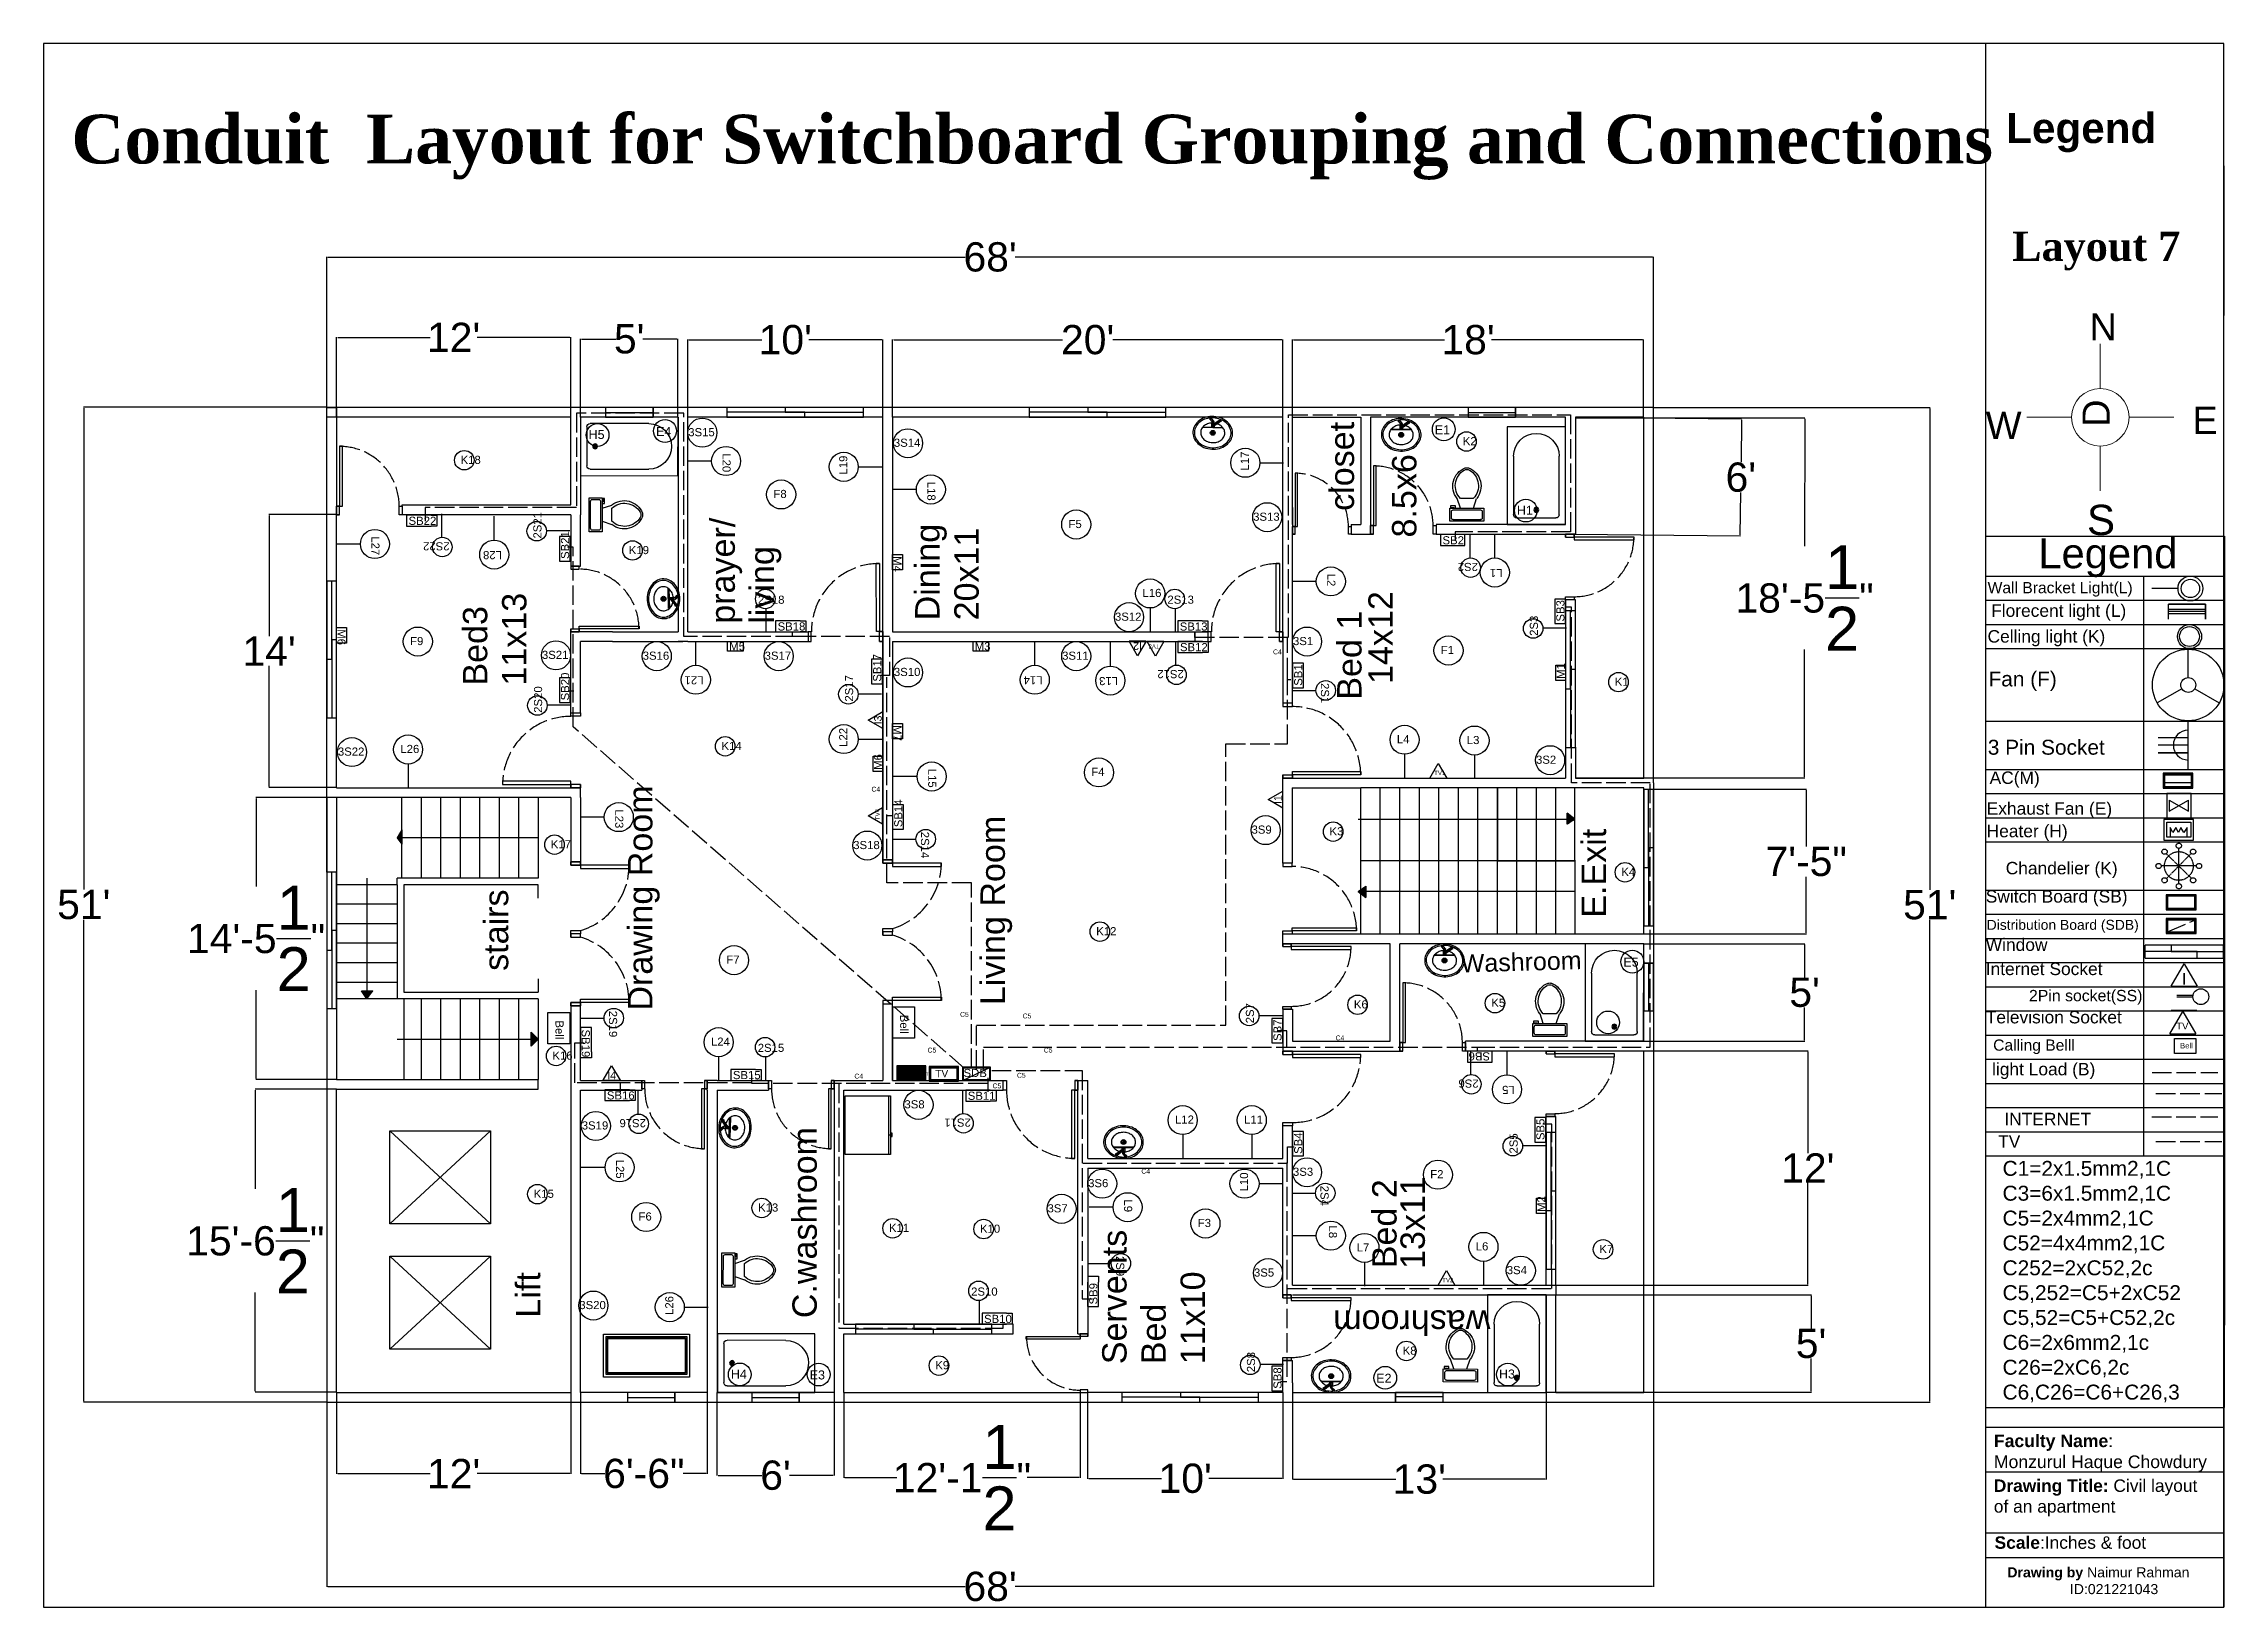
# Model space of a CAD drawing. Header units: inches. Extents: x -412 to 20037, y 548 to 16595.
# Drawn here: x 4968 to 6309, y 4503 to 5465 of the extents above; entities that cross this region are included whole.
import ezdxf
from ezdxf.enums import TextEntityAlignment as Align

# ---------------------------------------------------------------- set-up
doc = ezdxf.new("R2010")
doc.units = ezdxf.units.IN
doc.header["$MEASUREMENT"] = 0
doc.linetypes.add('ACAD_ISO02W100', pattern=[15, 12, -3])
doc.layers.get('Defpoints').update_dxf_attribs({"color": 6})
for name, color, linetype in [('bath', 4, 'Continuous'), ('freecads.com', 7, 'Continuous'), ('Heavy Load', 3, 'ACAD_ISO02W100'), ('iNTERNET', 30, 'ACAD_ISO02W100'), ('light_dwgmodels.com', 250, 'ACAD_ISO02W100'), ('SB Grouping and', 186, 'ACAD_ISO02W100'), ('TV WIRE', 62, 'ACAD_ISO02W100'), ('www.linecad.com', 7, 'Continuous')]:
    doc.layers.add(name, color=color, linetype=linetype)
doc.layers.add('block cover', color=7, linetype='Continuous', lineweight=30)
doc.layers.add('text', color=140, linetype='Continuous', lineweight=9)
doc.styles.add('A', font='times.ttf', dxfattribs={"height": 12})
doc.styles.add('Arial', font='arial.ttf')
doc.styles.get("Standard").update_dxf_attribs({"font": 'arial.ttf'})
doc.dimstyles.new('Copy of civil layout', dxfattribs={"dimtxt": 18, "dimasz": 0.625, "dimexe": 0.18, "dimexo": 0.0625, "dimgap": 0.09, "dimtad": 0, "dimtih": 1, "dimtoh": 1, "dimdec": 1, "dimzin": 0, "dimdsep": 46, "dimlunit": 4, "dimtxsty": 'Standard', "dimcen": 0.09, "dimclrd": 6, "dimclre": 256, "dimclrt": 256, "dimadec": 0, "dimazin": 0, "dimtfac": 1.5, "dimtdec": 1, "dimtofl": 0, "dimtmove": 0, "dimatfit": 0, "dimfxl": 1, "dimtolj": 1, "dimtzin": 0, "dimlwe": -1, "dimarcsym": 0})
pattern_1 = [(315, (5133.34849, 5239.89528), (0.091289, 0.091289), [])]

msp = doc.modelspace()

# ---------------------------------------------------------------- texts
for s, height, rotation, p in [('closet', 15, 90, (5774.05, 5177.67)), ('L20', 5, 270, (5385.6, 5213.08)), ('L19', 5, 90, (5462.36, 5200)), ('L17', 5, 90, (5709.36, 5202.5)), ('8.5x6', 15, 90, (5812.43, 5161.29)), ('L18', 5, 270, (5511.6, 5195.58)), ('2S21', 5, 90, (5274.23, 5160.65)), ('SB21', 5, 90, (5291.22, 5148.06)), ('prayer/', 15, 90, (5393.18, 5108.23)), ('Dining', 15, 90, (5519.08, 5110.3)), ('20x11', 15, 90, (5543.18, 5110.3)), ('L27', 5, 270, (5169.6, 5162.02)), ('2S22', 5, 180, (5217.73, 5158.36)), ('L28', 5, 180, (5249.93, 5152.94)), ('living', 15, 90, (5417.28, 5108.23)), ('L2', 5, 270, (5757.6, 5139.02)), ('2S2', 5, 180, (5850.3, 5145.65)), ('L1', 5, 180, (5865.43, 5141.94)), ('11x13', 15, 90, (5264.99, 5070.16)), ('14x12', 15, 90, (5797.87, 5071.16)), ('Bed3', 15, 90, (5240.89, 5070.16)), ('Bed 1', 15, 90, (5778.67, 5061.49)), ('2S3', 5, 90, (5887.18, 5100.76)), ('SB3', 5, 90, (5903.49, 5109.56)), ('SB17', 5, 90, (5483.22, 5072.56)), ('SB20', 5, 90, (5291.22, 5061.06)), ('L21', 5, 180, (5373.93, 5075.94)), ('2S17', 5, 90, (5465.95, 5060.32)), ('L14', 5, 180, (5582.43, 5075.94)), ('L13', 5, 180, (5628.93, 5075.44)), ('2S12', 5, 180, (5669.39, 5079.73)), ('SB1', 5, 90, (5742.22, 5070.06)), ('2S1', 5, 270, (5753.71, 5071.75)), ('2S20', 5, 90, (5274.64, 5053.43)), ('L22', 5, 90, (5462.36, 5032.5)), ('L15', 5, 270, (5512.1, 5019.02)), ('Drawing Room', 15, 90, (5342.47, 4870.22)), ('L23', 5, 270, (5319.6, 4994.02)), ('SB14', 5, 90, (5496.22, 4983.06)), ('2S14', 5, 270, (5507.68, 4980.26)), ('Living Room', 15, 90, (5559.28, 4873.63)), ('E.Exit', 15, 90, (5929.1, 4927.38)), ('stairs', 15, 90, (5253.78, 4894.67)), ('Washroom', 10.996, 1.606, (5839.89, 4893.68)), ('2S19', 5, 270, (5315.77, 4870.14)), ('2S7', 5, 90, (5712.51, 4862.42)), ('Bell', 5, 270, (5282.85, 4864.17)), ('SB19', 5, 270, (5298.98, 4858.58)), ('Bell', 5, 270, (5494.85, 4867.67)), ('SB7', 5, 90, (5729.49, 4851.56)), ('SB6', 5, 180, (5857.72, 4844.57)), ('2S6', 5, 180, (5850.74, 4827.83)), ('L5', 5, 180, (5872.93, 4823.94)), ('2S16', 5, 180, (5338.55, 4803.48)), ('2S11', 5, 180, (5538.38, 4803.82)), ('SB5', 5, 90, (5891.22, 4790.56)), ('C.washroom', 15, 90, (5443.58, 4681.02)), ('SB4', 5, 90, (5742.22, 4782.06)), ('2S5', 5, 90, (5874.7, 4782.3)), ('L25', 5, 270, (5320.1, 4778.52)), ('L10', 5, 90, (5708.86, 4759)), ('2S4', 5, 270, (5753.43, 4762.51)), ('Bed 2', 15, 90, (5800.23, 4711.71)), ('13x11', 15, 90, (5817.62, 4711.27)), ('L9', 5, 270, (5632.6, 4754.02)), ('L8', 5, 270, (5758.6, 4738.02)), ('Servents', 15, 90, (5634.14, 4652.68)), ('Lift', 15, 90, (5273.49, 4681.3)), ('2S9', 5, 270, (5627.73, 4719.25)), ('11x10', 15, 90, (5682.34, 4652.68)), ('SB9', 5, 90, (5616.19, 4689.43)), ('L26', 5, 90, (5355.36, 4683)), ('Bed', 15, 90, (5658.24, 4652.68)), ('washroom', 15, 180, (5857.92, 4685.84)), ('2S8', 5, 90, (5713.17, 4647.77)), ('SB8', 5, 90, (5729.49, 4637.56))]:
    msp.add_text(s, height=height, rotation=rotation).set_placement(p)
for s, height, p in [('3S15', 5, (5364.5, 5223.58)), ('3S14', 5, (5491, 5217.08)), ('K2', 5, (5840.97, 5218.06)), ('K18', 5, (5224.47, 5206.56)), ('F8', 5, (5416.92, 5185.58)), ('SB22', 5, (5192.47, 5169.06)), ('F5', 5, (5598.42, 5167.08)), ('3S13', 5, (5712, 5171.58)), ('K19', 5, (5327.97, 5151.06)), ('SB2', 5, (5828.47, 5157.06)), ('2S18', 5, (5407.4, 5120.52)), ('L16', 5, (5643.92, 5124.69)), ('2S13', 5, (5659.25, 5120.54)), ('3S12', 5, (5627, 5110.08)), ('F9', 5, (5193.42, 5095.08)), ('SB18', 5, (5419.47, 5104.06)), ('SB13', 5, (5666.84, 5104.01)), ('3S1', 5, (5736.5, 5095.08)), ('3S21', 5, (5274.5, 5086.58)), ('3S16', 5, (5336.5, 5086.08)), ('3S17', 5, (5411.5, 5086.08)), ('3S11', 5, (5594.5, 5086.08)), ('SB12', 5, (5666.97, 5091.33)), ('F1', 5, (5827.42, 5089.58)), ('3S10', 5, (5491, 5076.08)), ('K1', 5, (5934.47, 5070.06)), ('3S22', 5, (5149, 5027.08)), ('L26', 5, (5187.42, 5028.69)), ('K14', 5, (5384.97, 5030.56)), ('L4', 5, (5800.42, 5034.69)), ('L3', 5, (5843.42, 5034.19)), ('F4', 5, (5612.42, 5014.58)), ('3S2', 5, (5886, 5022.08)), ('3S9', 5, (5711, 4979.08)), ('K3', 5, (5758.97, 4978.06)), ('K17', 5, (5279.97, 4970.06)), ('3S18', 5, (5466, 4969.58)), ('K4', 5, (5938.47, 4953.06)), ('K12', 5, (5615.47, 4916.56)), ('F7', 5, (5387.92, 4899.08)), ('K6', 5, (5773.97, 4871.56)), ('K5', 5, (5858.47, 4872.56)), ('K16', 5, (5280.97, 4840.06)), ('L24', 5, (5378.47, 4848.63)), ('2S15', 5, (5407.27, 4844.82)), ('Bell', 3.413, (6282.13, 4846.95)), ('SB15', 5, (5391.97, 4828.06)), ('SB16', 5, (5314.47, 4815.56)), ('SB11', 5, (5536.47, 4815.33)), ('3S8', 5, (5497.5, 4810.08)), ('L12', 5, (5663.92, 4800.69)), ('L11', 5, (5706.42, 4800.69)), ('3S19', 5, (5299, 4797.08)), ('3S6', 5, (5610.5, 4761.58)), ('3S3', 5, (5736.5, 4768.58)), ('F2', 5, (5820.92, 4767.08)), ('K15', 5, (5269.47, 4755.06)), ('K13', 5, (5407.47, 4746.56)), ('3S7', 5, (5585.5, 4746.08)), ('F6', 5, (5333.92, 4741.08)), ('K11', 5, (5487.97, 4734.06)), ('K10', 5, (5543.97, 4733.56)), ('F3', 5, (5677.92, 4737.08)), ('L7', 5, (5775.71, 4722.05)), ('L6', 5, (5848.92, 4722.69)), ('K7', 5, (5924.97, 4721.06)), ('3S5', 5, (5712.5, 4706.58)), ('3S4', 5, (5868, 4708.08)), ('2S10', 5, (5538.52, 4694.86)), ('3S20', 5, (5297.5, 4686.58)), ('SB10', 5, (5546.47, 4678.06)), ('K8', 5, (5803.97, 4658.56)), ('K9', 5, (5516.47, 4649.56))]:
    msp.add_text(s, height=height).set_placement(p)
at = {"color": 0, "style": 'Arial'}
for s, rotation, p in [('I2', 180, (5640.95, 5094.43)), ('I3', 90, (5481.22, 5049)), ('I1', 90, (5727.22, 5000))]:
    msp.add_text(s, height=4.666, rotation=rotation, dxfattribs=at).set_placement(p, align=Align.MIDDLE_CENTER)
for s, height, p in [('I', 7.13, (6284.68, 4889.76)), ('I4', 4.666, (5317.41, 4830.33))]:
    msp.add_text(s, height=height, dxfattribs=at).set_placement(p, align=Align.MIDDLE_CENTER)
at = {"color": 0, "insert": (6175.23, 5422.52), "char_height": 18.5796, "attachment_point": 1}
msp.add_mtext_dynamic_manual_height_columns('{\\fArial|b1|i0|c0|p34;\\C256;Legend}', width=85.8766, gutter_width=1.55, heights=[0], dxfattribs=at)
at = {"color": 7, "lineweight": 30, "insert": (6230.6, 5337.52), "char_height": 18, "width": 314.522, "attachment_point": 5, "style": 'A'}
msp.add_mtext('{\\fTimes New Roman|b1|i0|c0|p18;Layout 7}', dxfattribs=at)
for s, width, insert, char_height, attachment_point in [('H5', 7.5, (5303.23, 5221.82), 5.5, 7), ('E4', 7.5, (5344.73, 5229.32), 5.5, 1), ('E1', 7.5, (5823.73, 5230.32), 5.5, 1), ('H1', 7.5, (5874.23, 5175.32), 5.5, 7), ('{\\C1;M5}', 23.5, (5389.73, 5096.82), 5, 1), ('{\\C1;M3}', 23.5, (5540.73, 5096.82), 5, 1), ('E5', 7.5, (5939.73, 4902.82), 5.5, 1), ('H4', 7.5, (5390.73, 4643.87), 5.5, 7), ('E3', 7.5, (5439.23, 4648.82), 5.5, 1), ('E2', 7.5, (5787.73, 4646.82), 5.5, 1), ('H3', 7.5, (5863.23, 4643.83), 5.5, 7)]:
    msp.add_mtext_dynamic_manual_height_columns(s, width=width, gutter_width=1, heights=[0], dxfattribs=dict(insert=insert, char_height=char_height, attachment_point=attachment_point))
at = {"char_height": 5, "attachment_point": 1}
for s, insert, rotation in [('{\\C1;M4}', (5495.73, 5149.82), 270), ('{\\C1;M6}', (5153.73, 5104.82), 270), ('{\\C1;M1}', (5898.73, 5074.32), 90), ('{\\C1;M7}', (5495.73, 5045.82), 270), ('{\\C1;M6}', (5478.73, 5018.32), 90), ('{\\C1;M2}', (5886.73, 4746.32), 90)]:
    msp.add_mtext_dynamic_manual_height_columns(s, width=23.5, gutter_width=1, heights=[0], dxfattribs=dict(at, insert=insert, rotation=rotation))
at = {"color": 7, "attachment_point": 1}
for s, width, gutter_width, insert, char_height in [('{\\C4;Calling Belll}', 66.5172, 1.53, (6167.2, 4852.45), 6.8811), ('INTERNET', 11.1162, 1, (5498.35, 4832.14), 2), ('TV', 14.2018, 1, (5516.42, 4833.77), 4.5), ('SDB', 10.5, 1, (5533.85, 4834.34), 5)]:
    msp.add_mtext_dynamic_manual_height_columns(s, width=width, gutter_width=gutter_width, heights=[0], dxfattribs=dict(at, insert=insert, char_height=char_height))
at = {"layer": 'bath', "color": 254, "linetype": 'ACAD_ISO02W100', "true_color": 0xddb3d4}
msp.add_text('Legend', height=18.35, dxfattribs=at).set_placement((6195.03, 5142.37))
at = {"layer": 'bath', "color": 1, "linetype": 'ACAD_ISO02W100', "attachment_point": 1}
for s, width, heights, insert, char_height in [('\\pxql;{\\C256;Wall Bracket Light(L)}', 104.8635, [3.16], (6163.8, 5133.87), 6.8811), ('{\\C4;Fan (F)}', 97.3453, [0.00802], (6164.35, 5078.83), 9.1748), ('{\\C4;3 Pin Socket}', 97.3453, [0], (6163.91, 5036.83), 9.1748), ('{\\C4;AC(M)}', 97.3453, [0], (6165.02, 5017.32), 7.6457), ('\\pxqc;{\\C256;Exhaust Fan (E)}', 96.3508, [0], (6153.62, 4998.4), 7.6457)]:
    msp.add_mtext_dynamic_manual_height_columns(s, width=width, gutter_width=1.53, heights=heights, dxfattribs=dict(at, insert=insert, char_height=char_height))
at = {"layer": 'bath', "color": 0, "insert": (6165.97, 5120.12), "char_height": 7.6457, "attachment_point": 1}
msp.add_mtext_dynamic_manual_height_columns('{\\C4;Florecent light (L)}', width=92.2083, gutter_width=1.53, heights=[0], dxfattribs=at)
at = {"layer": 'bath', "color": 4, "linetype": 'ACAD_ISO02W100', "char_height": 2.7, "attachment_point": 1}
for s, heights, insert, rotation in [('{\\C31;\\c6737150;TV3}', [2.5], (5654.51, 5092.81), 180), ('{\\C31;\\c6737150;TV4}', [0], (5479.61, 4987.41), 90)]:
    msp.add_mtext_dynamic_manual_height_columns(s, width=7.776, gutter_width=0.9, heights=heights, dxfattribs=dict(at, insert=insert, rotation=rotation))
at = {"layer": 'bath', "color": 4, "linetype": 'ACAD_ISO02W100', "attachment_point": 1}
for s, width, gutter_width, insert, char_height in [('{\\C31;\\c6737150;TV1}', 7.776, 0.9, (5823.32, 5017.81), 2.7), ('\\pxqc;Heater (H)', 97.3453, 1.53, (6139.45, 4984.52), 7.6457), ('\\pxqc;Chandelier (K)', 97.3453, 1.53, (6160.68, 4961.71), 7.6457), ('Switch Board (SB)', 97.3453, 1.53, (6162.64, 4944.32), 7.6457), ('Distribution Board (SDB)', 1523.0742, 1.53, (6163.21, 4926.05), 6.1165), ('Window', 97.3453, 1.53, (6162.64, 4914.6), 7.646), ('Internet Socket', 97.3453, 1.53, (6162.64, 4899.73), 7.6457), ('2Pin socket(SS)', 88.769, 1.39, (6189.23, 4882.95), 6.972), ('Television Socket', 97.3453, 1.53, (6162.64, 4870.01), 7.6457), ('{\\C31;\\c6737150;TV}', 11.8905, 1.38, (6279.92, 4862.75), 4.1287), ('{\\C31;\\c6737150;TV2}', 7.776, 0.9, (5828.32, 4705.81), 2.7)]:
    msp.add_mtext_dynamic_manual_height_columns(s, width=width, gutter_width=gutter_width, heights=[0], dxfattribs=dict(at, insert=insert, char_height=char_height))
at = {"layer": 'iNTERNET', "lineweight": 25, "insert": (6174.08, 4807.34), "char_height": 7.646, "attachment_point": 1}
msp.add_mtext_dynamic_manual_height_columns('INTERNET', width=31.3472, gutter_width=1.53, heights=[0], dxfattribs=at)
at = {"layer": 'light_dwgmodels.com', "insert": (6166.53, 4838.05), "char_height": 7.6457, "attachment_point": 1}
msp.add_mtext_dynamic_manual_height_columns('{\\C4;light Load (B)}', width=73.3982, gutter_width=1.53, heights=[0.5], dxfattribs=at)
at = {"layer": 'SB Grouping and', "linetype": 'ACAD_ISO02W100', "char_height": 3, "attachment_point": 1}
for s, insert in [('C4', (5724.23, 5092.42)), ('C4', (5477.23, 5007.92)), ('C5', (5531.73, 4869.42)), ('C5', (5570.23, 4868.42)), ('C5', (5511.73, 4847.42)), ('C5', (5583.23, 4847.42)), ('C4', (5762.73, 4854.92)), ('C4', (5466.73, 4831.42)), ('C5', (5566.73, 4831.92)), ('C5', (5551.73, 4825.42)), ('C4', (5643.23, 4772.92))]:
    msp.add_mtext_dynamic_manual_height_columns(s, width=5.5, gutter_width=1, heights=[0], dxfattribs=dict(at, insert=insert))
at = {"layer": 'text', "color": 0, "attachment_point": 1}
for s, width, gutter_width, heights, insert, char_height in [('{\\fTimes New Roman|b1|i0|c0|p18;Conduit  Layout for Switchboard Grouping and Connections}', 1181.4027, 1, [59.58], (4985, 5421.41), 30), ('N', 27.7438, 1.39, [0.522], (6226.42, 5299.26), 16.73), ('W', 26.8517, 1.39, [0], (6162.64, 5238.68), 16.73), ('E', 11.1779, 1.39, [0], (6289.78, 5241.77), 16.73), ('S', 21.934, 1.55, [0], (6224.87, 5181.41), 18.58), ('{\\C4;Celling light (K)}', 91.0146, 1.53, [0], (6163.75, 5104.28), 7.6457), ('{\\fArial|b1|i0|c0|p34;Faculty Name\\fArial|b0|i0|c0|p34;\\C256;: \\PMonzurul Haque Chowdury}', 492.2579, 1.55, [49], (6167.67, 4609.43), 7.7415), ('{\\fArial|b1|i0|c0|p34;\\C7;Drawing Title:\\fArial|b0|i0|c0|p34;\\C256;\\c0; \\C256;Civil layout of an apartment}', 127.3143, 1.53, [0], (6167.6, 4581.79), 7.64565), ('{\\fArial|b1|i0|c0|p34;\\C7;Scale\\fArial|b0|i0|c0|p34;\\C256;:Inches & foot}', 113.2787, 1.53, [0], (6168.09, 4546.78), 7.6457), ('{\\fArial|b1|i0|c0|p34;\\C9;Drawing by\\C256; \\fArial|b0|i0|c0|p34;Naimur Rahman\\P                ID:021221043}', 137.0363, 1.55, [0], (6175.93, 4527.75), 6.1932)]:
    msp.add_mtext_dynamic_manual_height_columns(s, width=width, gutter_width=gutter_width, heights=heights, dxfattribs=dict(at, insert=insert, char_height=char_height))
at = {"layer": 'text', "color": 0, "insert": (6222.17, 5229.32), "char_height": 16.73, "attachment_point": 1, "rotation": 90}
msp.add_mtext_dynamic_manual_height_columns('D', width=4.4932, gutter_width=1.39, heights=[0], dxfattribs=at)
at = {"layer": 'TV WIRE', "lineweight": 25, "attachment_point": 1}
for s, width, gutter_width, insert, char_height in [('TV', 22.937, 1.53, (6170.26, 4793.58), 7.646), ('{\\fArialMT|b0|i0|c0|p32;\\C0;\\c16777215;C1=2x1.5mm2,1C\\PC3=6x1.5mm2,1C\\PC5=2x4mm2,1C\\PC52=4x4mm2,1C\\PC252=2xC52,2c\\PC5,252=C5+2xC52\\PC5,52=C5+C52,2c\\PC6=2x6mm2,1c\\PC26=2xC6,2c\\PC6,C26=C6+C26,3}', 109.3404, 0.963, (6172.99, 4777.76), 9.1748)]:
    msp.add_mtext_dynamic_manual_height_columns(s, width=width, gutter_width=gutter_width, heights=[0], dxfattribs=dict(at, insert=insert, char_height=char_height))

# ---------------------------------------------------------------- blocks, each defined once
blk = doc.blocks.new('Bath Tub - 26 x 60 in.')
for p, q in [((8, -18), (10, -18)), ((9, -17), (9, -19))]:
    blk.add_line(p, q)
blk.add_lwpolyline([(0, -36), (0, 0), (60, 0), (60, -36)], close=True)
for points in [[(4, -30), (4, -6)], [(6, -4), (42, -4)], [(42, -32), (6, -32)]]:
    blk.add_lwpolyline(points)
for radius in [1.5, 1]:
    blk.add_circle((9, -18), radius)
for centre, radius, start, end in [((5.75, -5.75), 1.77, 81.8699, 188.1301), ((42, -18), 14, 270, 90), ((5.75, -30.25), 1.77, 171.8699, 278.1301)]:
    blk.add_arc(centre, radius, start, end)
blk = doc.blocks.new('Toilet - top')
for p, q in [((-10, -8.5), (-8, -8.5)), ((-10, -9.5), (-10, -8.5)), ((-7, -9.5), (-10, -9.5)), ((-8, -8.5), (-8, -8)), ((-7, -8), (-7, -9.5)), ((-4, -8), (-6, -14)), ((4, -8), (6, -14)), ((9.5, -6), (9.5, -2)), ((4, -14), (-4, -14))]:
    blk.add_line(p, q)
blk.add_lwpolyline([(10.5, -8), (10.5, 0), (-10.5, 0), (-10.5, -8)], close=True)
for points in [[(-9.5, -2), (-9.5, -6)], [(8.5, -1), (-8.5, -1)], [(-8.5, -7), (8.5, -7)]]:
    blk.add_lwpolyline(points)
for centre, radius, start, end in [((-8.6, -1.9), 0.884, 81.8699, 188.1301), ((-8.6, -6.1), 0.884, 171.8699, 278.1301), ((8.6, -1.9), 0.884, 351.8699, 98.1301), ((8.6, -6.1), 0.884, 261.8699, 8.1301), ((3.5, -21.6), 12.2, 141.4691, 247.9714), ((4.2, -21.8), 11.3, 136.3677, 238.9468), ((-3.5, -21.6), 12.2, 292.0284, 38.5307), ((-4.2, -21.8), 11.3, 301.053, 43.6321), ((0, -27.9), 4, 245.7318, 294.2682), ((0, -29), 4, 254.8605, 285.1395)]:
    blk.add_arc(centre, radius, start, end)
blk = doc.blocks.new('Sink - Oval top')
for p, q in [((-1, 0), (1, 0)), ((0, 1), (0, -1))]:
    blk.add_line(p, q)
at = {"linetype": 'Continuous'}
for points in [[(-12.2, 0.4, 0.117634), (-11.5, -3.4, 0.104469), (-8.9, -6.8, 0.090016), (-5.1, -9.1, 0.08192), (-0.3, -10, 0.08192), (4.5, -9.4, 0.090016), (8.4, -7.4, 0.104469), (11.2, -4.1, 0.117634), (12.2, -0.4, 0.117634), (11.5, 3.4, 0.104469), (8.9, 6.8, 0.090016), (5.1, 9.1, 0.08192), (0.3, 10, 0.08192), (-4.5, 9.4, 0.090016), (-8.4, 7.4, 0.104469), (-11.2, 4.1, 0.117634)], [(-11.3, 0.2, 0.118622), (-10.5, -3.3, 0.104678), (-8.1, -6.4, 0.089562), (-4.5, -8.4, 0.081185), (-0.1, -9.2, 0.081185), (4.3, -8.5, 0.089562), (7.9, -6.6, 0.104678), (10.4, -3.5, 0.118622), (11.3, -0.2, 0.118622), (10.5, 3.3, 0.104678), (8.1, 6.4, 0.089562), (4.5, 8.4, 0.081185), (0.1, 9.2, 0.081185), (-4.3, 8.5, 0.089562), (-7.9, 6.6, 0.104678), (-10.4, 3.5, 0.118622)], [(-7.4, 0.1, 0.118283), (-6.9, -2.2, 0.104607), (-5.3, -4.2, 0.089718), (-3, -5.5, 0.081436), (-0.1, -6, 0.081436), (2.8, -5.6, 0.089718), (5.2, -4.3, 0.104607), (6.9, -2.3, 0.118283), (7.4, -0.1, 0.118283), (6.9, 2.2, 0.104607), (5.3, 4.2, 0.089718), (3, 5.5, 0.081436), (0.1, 6, 0.081436), (-2.8, 5.6, 0.089718), (-5.2, 4.3, 0.104607), (-6.9, 2.3, 0.118283)]]:
    blk.add_lwpolyline(points, format="xyb", close=True, dxfattribs=at)
for radius in [1.5, 1]:
    blk.add_circle((0, 0), radius)
blk = doc.blocks.new('Faucet - single handle front')
for p, q in [((-2, 6), (-2, 5.5)), ((-1, 6), (-2, 6)), ((-0.5, 4), (-2, 5.5)), ((-2, 5.5), (-1, 5.5)), ((-1, 5.5), (-1, 6)), ((0.5, 4), (-1, 6)), ((-1, 5.5), (0.5, 4)), ((-0.75, 3), (0.75, 3)), ((-0.75, 0.5), (-0.75, 3)), ((-0.75, 1), (0.75, 1)), ((-0.5, 4), (0.5, 4)), ((-0.25, 2), (3.75, 5)), ((3.75, 4.5), (-0.25, 1.5)), ((-0.25, 1.5), (-0.25, 2)), ((0.75, 1.5), (-0.25, 1.5)), ((0.75, 1.5), (4.08742, 4.003)), ((0.75, 3), (0.75, 2.7386)), ((0.75, 1.5), (0.75, 0.5)), ((3.75, 4.5), (3.75, 5)), ((3.75, 5), (4.75, 5)), ((3.75, 4), (3.75, 4.5)), ((4.75, 4.5), (3.75, 4.5)), ((4.75, 4), (3.75, 4)), ((4.75, 5), (4.75, 4.5)), ((4.75, 4.5), (4.75, 4))]:
    blk.add_line(p, q)
blk.add_lwpolyline([(-6, 0), (-6, 0.5), (6, 0.5), (6, 0)], close=True)
for centre, start, end in [((1.25426, 3.0302), 151.0646, 180.8629), ((-1.25426, 3.0302), 359.1371, 28.93536)]:
    blk.add_arc(centre, 2.00448, start, end)
blk = doc.blocks.new('Refrigerator-2 door - 36 in top')
for p, q in [((0, -26.999999), (36, -26.999999)), ((11, -27.999999), (11, -28.999999)), ((11, -28.999999), (13, -28.999999)), ((12, -26.999999), (12, -28.999999)), ((13, -28.999999), (13, -27.999999))]:
    blk.add_line(p, q)
blk.add_lwpolyline([(0, -27.999999), (0, 0), (36, 0), (36, -27.999999)], close=True)
blk = doc.blocks.new('*D104')
at = {"transparency": 16777216}
for p, q in [((5142.2, 5241.4), (5142.2, 5334)), ((5958.2, 5241.4), (5958.2, 5334))]:
    blk.add_line(p, q, dxfattribs=at)
at = {"color": 6, "lineweight": -2, "transparency": 16777216}
for p, q in [((5142.9, 5333.8), (5534.8, 5333.8)), ((5957.6, 5333.8), (5565.6, 5333.8))]:
    blk.add_line(p, q, dxfattribs=at)
at = {"color": 6, "transparency": 16777216}
for points in [[(5142.9, 5333.9), (5142.9, 5333.7), (5142.2, 5333.8)], [(5957.6, 5333.9), (5957.6, 5333.7), (5958.2, 5333.8)]]:
    blk.add_solid(points, dxfattribs=at)
at = {"layer": 'Defpoints', "color": 0, "transparency": 16777216}
for p in [(5958.2, 5333.8), (5142.2, 5241.3), (5958.2, 5241.3)]:
    blk.add_point(p, dxfattribs=at)
at = {"transparency": 16777216, "insert": (5550.2, 5333.8), "char_height": 18, "attachment_point": 5}
blk.add_mtext("\\A1;68'", dxfattribs=at)
blk = doc.blocks.new('*D109')
at = {"transparency": 16777216}
for p, q in [((5958.3, 5241.3), (6128.4, 5241.3)), ((5958.3, 4629.3), (6128.4, 4629.3))]:
    blk.add_line(p, q, dxfattribs=at)
at = {"color": 6, "lineweight": -2, "transparency": 16777216}
for p, q in [((6128.2, 5240.7), (6128.2, 4944.6)), ((6128.2, 4629.9), (6128.2, 4926))]:
    blk.add_line(p, q, dxfattribs=at)
at = {"color": 6, "transparency": 16777216}
for points in [[(6128.1, 5240.7), (6128.3, 5240.7), (6128.2, 5241.3)], [(6128.1, 4629.9), (6128.3, 4629.9), (6128.2, 4629.3)]]:
    blk.add_solid(points, dxfattribs=at)
at = {"layer": 'Defpoints', "color": 0, "transparency": 16777216}
for p in [(5958.2, 5241.3), (5958.2, 4629.3), (6128.2, 4629.3)]:
    blk.add_point(p, dxfattribs=at)
at = {"transparency": 16777216, "insert": (6128.2, 4935.3), "char_height": 18, "attachment_point": 5}
blk.add_mtext("\\A1;51'", dxfattribs=at)
blk = doc.blocks.new('*D177')
at = {"transparency": 16777216}
for p, q in [((5142.2, 5241.4), (4992.6, 5241.4)), ((5142.2, 4629.4), (4992.6, 4629.4))]:
    blk.add_line(p, q, dxfattribs=at)
at = {"color": 6, "lineweight": -2, "transparency": 16777216}
for p, q in [((4992.7, 5240.8), (4992.7, 4944.7)), ((4992.7, 4630), (4992.7, 4926.1))]:
    blk.add_line(p, q, dxfattribs=at)
at = {"color": 6, "transparency": 16777216}
for points in [[(4992.6, 5240.8), (4992.8, 5240.8), (4992.7, 5241.4)], [(4992.6, 4630), (4992.8, 4630), (4992.7, 4629.4)]]:
    blk.add_solid(points, dxfattribs=at)
at = {"layer": 'Defpoints', "color": 0, "transparency": 16777216}
for p in [(5142.2, 5241.4), (4992.7, 4629.4), (5142.2, 4629.4)]:
    blk.add_point(p, dxfattribs=at)
at = {"transparency": 16777216, "insert": (4992.7, 4935.4), "char_height": 18, "attachment_point": 5}
blk.add_mtext("\\A1;51'", dxfattribs=at)
blk = doc.blocks.new('*D178')
at = {"transparency": 16777216}
for p, q in [((5148.2, 5175.4), (5106.6, 5175.4)), ((5148.2, 5007.4), (5106.6, 5007.4))]:
    blk.add_line(p, q, dxfattribs=at)
at = {"color": 6, "lineweight": -2, "transparency": 16777216}
for p, q in [((5106.7, 5174.8), (5106.7, 5100.5)), ((5106.7, 5008), (5106.7, 5082.3))]:
    blk.add_line(p, q, dxfattribs=at)
at = {"color": 6, "transparency": 16777216}
for points in [[(5106.6, 5174.8), (5106.8, 5174.8), (5106.7, 5175.4)], [(5106.6, 5008), (5106.8, 5008), (5106.7, 5007.4)]]:
    blk.add_solid(points, dxfattribs=at)
at = {"layer": 'Defpoints', "color": 0, "transparency": 16777216}
for p in [(5148.2, 5175.4), (5106.7, 5007.4), (5148.2, 5007.4)]:
    blk.add_point(p, dxfattribs=at)
at = {"transparency": 16777216, "insert": (5106.7, 5091.4), "char_height": 18, "attachment_point": 5}
blk.add_mtext("\\A1;14'", dxfattribs=at)
blk = doc.blocks.new('*D179')
at = {"transparency": 16777216}
for p, q in [((5148.2, 5001.4), (5098.6, 5001.4)), ((5148.2, 4827.9), (5098.6, 4827.9))]:
    blk.add_line(p, q, dxfattribs=at)
at = {"color": 6, "lineweight": -2, "transparency": 16777216}
for p, q in [((5098.7, 5000.8), (5098.7, 4946.5)), ((5098.7, 4828.5), (5098.7, 4882.8))]:
    blk.add_line(p, q, dxfattribs=at)
at = {"color": 6, "transparency": 16777216}
for points in [[(5098.6, 5000.8), (5098.8, 5000.8), (5098.7, 5001.4)], [(5098.6, 4828.5), (5098.8, 4828.5), (5098.7, 4827.9)]]:
    blk.add_solid(points, dxfattribs=at)
at = {"layer": 'Defpoints', "color": 0, "transparency": 16777216}
for p in [(5148.2, 5001.4), (5098.7, 4827.9), (5148.2, 4827.9)]:
    blk.add_point(p, dxfattribs=at)
at = {"transparency": 16777216, "insert": (5098.7, 4914.6), "char_height": 18, "attachment_point": 5}
blk.add_mtext('\\A1;14\'-5{\\H1.5x;\\S1/2;}"', dxfattribs=at)
blk = doc.blocks.new('*D180')
at = {"transparency": 16777216}
for p, q in [((5148.2, 4821.9), (5098.1, 4821.9)), ((5148.2, 4635.4), (5098.1, 4635.4))]:
    blk.add_line(p, q, dxfattribs=at)
at = {"color": 6, "lineweight": -2, "transparency": 16777216}
for p, q in [((5098.2, 4821.2), (5098.2, 4760.5)), ((5098.2, 4636), (5098.2, 4696.8))]:
    blk.add_line(p, q, dxfattribs=at)
at = {"color": 6, "transparency": 16777216}
for points in [[(5098.1, 4821.2), (5098.3, 4821.2), (5098.2, 4821.9)], [(5098.1, 4636), (5098.3, 4636), (5098.2, 4635.4)]]:
    blk.add_solid(points, dxfattribs=at)
at = {"layer": 'Defpoints', "color": 0, "transparency": 16777216}
for p in [(5148.2, 4821.9), (5098.2, 4635.4), (5148.2, 4635.4)]:
    blk.add_point(p, dxfattribs=at)
at = {"transparency": 16777216, "insert": (5098.2, 4728.6), "char_height": 18, "attachment_point": 5}
blk.add_mtext('\\A1;15\'-6{\\H1.5x;\\S1/2;}"', dxfattribs=at)
blk = doc.blocks.new('*D181')
at = {"transparency": 16777216}
for p, q in [((5148.2, 5235.4), (5148.2, 5284.6)), ((5292.2, 5235.4), (5292.2, 5284.6))]:
    blk.add_line(p, q, dxfattribs=at)
at = {"color": 6, "lineweight": -2, "transparency": 16777216}
for p, q in [((5148.9, 5284.4), (5205.7, 5284.4)), ((5291.6, 5284.4), (5234.7, 5284.4))]:
    blk.add_line(p, q, dxfattribs=at)
at = {"color": 6, "transparency": 16777216}
for points in [[(5148.9, 5284.5), (5148.9, 5284.3), (5148.2, 5284.4)], [(5291.6, 5284.5), (5291.6, 5284.3), (5292.2, 5284.4)]]:
    blk.add_solid(points, dxfattribs=at)
at = {"layer": 'Defpoints', "color": 0, "transparency": 16777216}
for p in [(5292.2, 5284.4), (5148.2, 5235.4), (5292.2, 5235.4)]:
    blk.add_point(p, dxfattribs=at)
at = {"transparency": 16777216, "insert": (5220.2, 5284.4), "char_height": 18, "attachment_point": 5}
blk.add_mtext("\\A1;12'", dxfattribs=at)
blk = doc.blocks.new('*D182')
at = {"transparency": 16777216}
for p, q in [((5298.2, 5235.4), (5298.2, 5283.6)), ((5358.2, 5235.4), (5358.2, 5283.6))]:
    blk.add_line(p, q, dxfattribs=at)
at = {"color": 6, "lineweight": -2, "transparency": 16777216}
for p, q in [((5298.9, 5283.4), (5319.9, 5283.4)), ((5357.6, 5283.4), (5336.6, 5283.4))]:
    blk.add_line(p, q, dxfattribs=at)
at = {"color": 6, "transparency": 16777216}
for points in [[(5298.9, 5283.5), (5298.9, 5283.3), (5298.2, 5283.4)], [(5357.6, 5283.5), (5357.6, 5283.3), (5358.2, 5283.4)]]:
    blk.add_solid(points, dxfattribs=at)
at = {"layer": 'Defpoints', "color": 0, "transparency": 16777216}
for p in [(5358.2, 5283.4), (5298.2, 5235.4), (5358.2, 5235.4)]:
    blk.add_point(p, dxfattribs=at)
at = {"transparency": 16777216, "insert": (5328.2, 5283.4), "char_height": 18, "attachment_point": 5}
blk.add_mtext("\\A1;5'", dxfattribs=at)
blk = doc.blocks.new('*D183')
at = {"transparency": 16777216}
for p, q in [((5364.2, 5235.4), (5364.2, 5283.1)), ((5484.2, 5235.4), (5484.2, 5283.1))]:
    blk.add_line(p, q, dxfattribs=at)
at = {"color": 6, "lineweight": -2, "transparency": 16777216}
for p, q in [((5364.9, 5282.9), (5409.7, 5282.9)), ((5483.6, 5282.9), (5438.7, 5282.9))]:
    blk.add_line(p, q, dxfattribs=at)
at = {"color": 6, "transparency": 16777216}
for points in [[(5364.9, 5283), (5364.9, 5282.8), (5364.2, 5282.9)], [(5483.6, 5283), (5483.6, 5282.8), (5484.2, 5282.9)]]:
    blk.add_solid(points, dxfattribs=at)
at = {"layer": 'Defpoints', "color": 0, "transparency": 16777216}
for p in [(5484.2, 5282.9), (5364.2, 5235.4), (5484.2, 5235.4)]:
    blk.add_point(p, dxfattribs=at)
at = {"transparency": 16777216, "insert": (5424.2, 5282.9), "char_height": 18, "attachment_point": 5}
blk.add_mtext("\\A1;10'", dxfattribs=at)
blk = doc.blocks.new('*D184')
at = {"transparency": 16777216}
for p, q in [((5490.2, 5235.4), (5490.2, 5283.1)), ((5730.2, 5235.4), (5730.2, 5283.1))]:
    blk.add_line(p, q, dxfattribs=at)
at = {"color": 6, "lineweight": -2, "transparency": 16777216}
for p, q in [((5490.9, 5282.9), (5594.7, 5282.9)), ((5729.6, 5282.9), (5625.7, 5282.9))]:
    blk.add_line(p, q, dxfattribs=at)
at = {"color": 6, "transparency": 16777216}
for points in [[(5490.9, 5283), (5490.9, 5282.8), (5490.2, 5282.9)], [(5729.6, 5283), (5729.6, 5282.8), (5730.2, 5282.9)]]:
    blk.add_solid(points, dxfattribs=at)
at = {"layer": 'Defpoints', "color": 0, "transparency": 16777216}
for p in [(5730.2, 5282.9), (5490.2, 5235.4), (5730.2, 5235.4)]:
    blk.add_point(p, dxfattribs=at)
at = {"transparency": 16777216, "insert": (5610.2, 5282.9), "char_height": 18, "attachment_point": 5}
blk.add_mtext("\\A1;20'", dxfattribs=at)
blk = doc.blocks.new('*D185')
at = {"transparency": 16777216}
for p, q in [((5736.2, 5235.4), (5736.2, 5283.1)), ((5952.2, 5235.4), (5952.2, 5283.1))]:
    blk.add_line(p, q, dxfattribs=at)
at = {"color": 6, "lineweight": -2, "transparency": 16777216}
for p, q in [((5736.9, 5282.9), (5829.7, 5282.9)), ((5951.6, 5282.9), (5858.7, 5282.9))]:
    blk.add_line(p, q, dxfattribs=at)
at = {"color": 6, "transparency": 16777216}
for points in [[(5736.9, 5283), (5736.9, 5282.8), (5736.2, 5282.9)], [(5951.6, 5283), (5951.6, 5282.8), (5952.2, 5282.9)]]:
    blk.add_solid(points, dxfattribs=at)
at = {"layer": 'Defpoints', "color": 0, "transparency": 16777216}
for p in [(5952.2, 5282.9), (5736.2, 5235.4), (5952.2, 5235.4)]:
    blk.add_point(p, dxfattribs=at)
at = {"transparency": 16777216, "insert": (5844.2, 5282.9), "char_height": 18, "attachment_point": 5}
blk.add_mtext("\\A1;18'", dxfattribs=at)
blk = doc.blocks.new('*D186')
at = {"transparency": 16777216}
for p, q in [((5148.2, 4635.3), (5148.2, 4585.2)), ((5292.2, 4635.3), (5292.2, 4585.2))]:
    blk.add_line(p, q, dxfattribs=at)
at = {"color": 6, "lineweight": -2, "transparency": 16777216}
for p, q in [((5148.9, 4585.4), (5205.7, 4585.4)), ((5291.6, 4585.4), (5234.7, 4585.4))]:
    blk.add_line(p, q, dxfattribs=at)
at = {"color": 6, "transparency": 16777216}
for points in [[(5148.9, 4585.5), (5148.9, 4585.3), (5148.2, 4585.4)], [(5291.6, 4585.5), (5291.6, 4585.3), (5292.2, 4585.4)]]:
    blk.add_solid(points, dxfattribs=at)
at = {"layer": 'Defpoints', "color": 0, "transparency": 16777216}
for p in [(5148.2, 4635.4), (5292.2, 4635.4), (5292.2, 4585.4)]:
    blk.add_point(p, dxfattribs=at)
at = {"transparency": 16777216, "insert": (5220.2, 4585.4), "char_height": 18, "attachment_point": 5}
blk.add_mtext("\\A1;12'", dxfattribs=at)
blk = doc.blocks.new('*D187')
at = {"transparency": 16777216}
for p, q in [((5298.2, 4635.3), (5298.2, 4585.2)), ((5376.2, 4635.3), (5376.2, 4585.2))]:
    blk.add_line(p, q, dxfattribs=at)
at = {"color": 6, "lineweight": -2, "transparency": 16777216}
for p, q in [((5298.9, 4585.4), (5313.2, 4585.4)), ((5375.6, 4585.4), (5361.3, 4585.4))]:
    blk.add_line(p, q, dxfattribs=at)
at = {"color": 6, "transparency": 16777216}
for points in [[(5298.9, 4585.5), (5298.9, 4585.3), (5298.2, 4585.4)], [(5375.6, 4585.5), (5375.6, 4585.3), (5376.2, 4585.4)]]:
    blk.add_solid(points, dxfattribs=at)
at = {"layer": 'Defpoints', "color": 0, "transparency": 16777216}
for p in [(5298.2, 4635.4), (5376.2, 4635.4), (5298.2, 4585.4)]:
    blk.add_point(p, dxfattribs=at)
at = {"transparency": 16777216, "insert": (5337.2, 4585.4), "char_height": 18, "attachment_point": 5}
blk.add_mtext('\\A1;6\'-6"', dxfattribs=at)
blk = doc.blocks.new('*D188')
at = {"transparency": 16777216}
for p, q in [((5382.2, 4635.3), (5382.2, 4584.2)), ((5454.2, 4635.3), (5454.2, 4584.2))]:
    blk.add_line(p, q, dxfattribs=at)
at = {"color": 6, "lineweight": -2, "transparency": 16777216}
for p, q in [((5382.9, 4584.3), (5409.8, 4584.3)), ((5453.6, 4584.3), (5426.7, 4584.3))]:
    blk.add_line(p, q, dxfattribs=at)
at = {"color": 6, "transparency": 16777216}
for points in [[(5382.9, 4584.4), (5382.9, 4584.2), (5382.2, 4584.3)], [(5453.6, 4584.4), (5453.6, 4584.2), (5454.2, 4584.3)]]:
    blk.add_solid(points, dxfattribs=at)
at = {"layer": 'Defpoints', "color": 0, "transparency": 16777216}
for p in [(5382.2, 4635.4), (5454.2, 4635.4), (5382.2, 4584.3)]:
    blk.add_point(p, dxfattribs=at)
at = {"transparency": 16777216, "insert": (5418.2, 4584.3), "char_height": 18, "attachment_point": 5}
blk.add_mtext("\\A1;6'", dxfattribs=at)
blk = doc.blocks.new('*D189')
at = {"transparency": 16777216}
for p, q in [((5460.2, 4635.3), (5460.2, 4582.7)), ((5605.5, 4635.3), (5605.5, 4582.7))]:
    blk.add_line(p, q, dxfattribs=at)
at = {"color": 6, "lineweight": -2, "transparency": 16777216}
for p, q in [((5460.9, 4582.9), (5492.9, 4582.9)), ((5604.9, 4582.9), (5572.9, 4582.9))]:
    blk.add_line(p, q, dxfattribs=at)
at = {"color": 6, "transparency": 16777216}
for points in [[(5460.9, 4583), (5460.9, 4582.8), (5460.2, 4582.9)], [(5604.9, 4583), (5604.9, 4582.8), (5605.5, 4582.9)]]:
    blk.add_solid(points, dxfattribs=at)
at = {"layer": 'Defpoints', "color": 0, "transparency": 16777216}
for p in [(5460.2, 4635.4), (5605.5, 4635.4), (5605.5, 4582.9)]:
    blk.add_point(p, dxfattribs=at)
at = {"transparency": 16777216, "insert": (5532.9, 4582.9), "char_height": 18, "attachment_point": 5}
blk.add_mtext('\\A1;12\'-1{\\H1.5x;\\S1/2;}"', dxfattribs=at)
blk = doc.blocks.new('*D190')
at = {"transparency": 16777216}
for p, q in [((5610.2, 4635.3), (5610.2, 4582.2)), ((5730.2, 4635.3), (5730.2, 4582.2))]:
    blk.add_line(p, q, dxfattribs=at)
at = {"color": 6, "lineweight": -2, "transparency": 16777216}
for p, q in [((5610.9, 4582.4), (5655.7, 4582.4)), ((5729.6, 4582.4), (5684.7, 4582.4))]:
    blk.add_line(p, q, dxfattribs=at)
at = {"color": 6, "transparency": 16777216}
for points in [[(5610.9, 4582.5), (5610.9, 4582.3), (5610.2, 4582.4)], [(5729.6, 4582.5), (5729.6, 4582.3), (5730.2, 4582.4)]]:
    blk.add_solid(points, dxfattribs=at)
at = {"layer": 'Defpoints', "color": 0, "transparency": 16777216}
for p in [(5610.2, 4635.4), (5730.2, 4635.4), (5730.2, 4582.4)]:
    blk.add_point(p, dxfattribs=at)
at = {"transparency": 16777216, "insert": (5670.2, 4582.4), "char_height": 18, "attachment_point": 5}
blk.add_mtext("\\A1;10'", dxfattribs=at)
blk = doc.blocks.new('*D191')
at = {"transparency": 16777216}
for p, q in [((5736.2, 4635.3), (5736.2, 4581.7)), ((5892.2, 4635.3), (5892.2, 4581.7))]:
    blk.add_line(p, q, dxfattribs=at)
at = {"color": 6, "lineweight": -2, "transparency": 16777216}
for p, q in [((5736.9, 4581.9), (5799.7, 4581.9)), ((5891.6, 4581.9), (5828.7, 4581.9))]:
    blk.add_line(p, q, dxfattribs=at)
at = {"color": 6, "transparency": 16777216}
for points in [[(5736.9, 4582), (5736.9, 4581.8), (5736.2, 4581.9)], [(5891.6, 4582), (5891.6, 4581.8), (5892.2, 4581.9)]]:
    blk.add_solid(points, dxfattribs=at)
at = {"layer": 'Defpoints', "color": 0, "transparency": 16777216}
for p in [(5736.2, 4635.4), (5892.2, 4635.4), (5892.2, 4581.9)]:
    blk.add_point(p, dxfattribs=at)
at = {"transparency": 16777216, "insert": (5814.2, 4581.9), "char_height": 18, "attachment_point": 5}
blk.add_mtext("\\A1;13'", dxfattribs=at)
blk = doc.blocks.new('*D192')
at = {"transparency": 16777216}
for p, q in [((5142.2, 4629.3), (5142.2, 4515.7)), ((5958.2, 4629.3), (5958.2, 4515.7))]:
    blk.add_line(p, q, dxfattribs=at)
at = {"color": 6, "lineweight": -2, "transparency": 16777216}
for p, q in [((5142.9, 4515.9), (5534.8, 4515.9)), ((5957.6, 4515.9), (5565.6, 4515.9))]:
    blk.add_line(p, q, dxfattribs=at)
at = {"color": 6, "transparency": 16777216}
for points in [[(5142.9, 4516), (5142.9, 4515.8), (5142.2, 4515.9)], [(5957.6, 4516), (5957.6, 4515.8), (5958.2, 4515.9)]]:
    blk.add_solid(points, dxfattribs=at)
at = {"layer": 'Defpoints', "color": 0, "transparency": 16777216}
for p in [(5142.2, 4629.4), (5958.2, 4629.4), (5958.2, 4515.9)]:
    blk.add_point(p, dxfattribs=at)
at = {"transparency": 16777216, "insert": (5550.2, 4515.9), "char_height": 18, "attachment_point": 5}
blk.add_mtext("\\A1;68'", dxfattribs=at)
blk = doc.blocks.new('*D193')
at = {"transparency": 16777216}
for p, q in [((5910.3, 5235.4), (6012.5, 5234.3)), ((5909.5, 5163.4), (6011.8, 5162.3))]:
    blk.add_line(p, q, dxfattribs=at)
at = {"color": 6, "lineweight": -2, "transparency": 16777216}
for p, q in [((6012.3, 5233.7), (6012.1, 5207.6)), ((6011.6, 5163), (6011.9, 5189))]:
    blk.add_line(p, q, dxfattribs=at)
at = {"color": 6, "transparency": 16777216}
for points in [[(6012.2, 5233.7), (6012.4, 5233.7), (6012.3, 5234.3)], [(6011.5, 5163), (6011.7, 5163), (6011.6, 5162.3)]]:
    blk.add_solid(points, dxfattribs=at)
at = {"layer": 'Defpoints', "color": 0, "transparency": 16777216}
for p in [(5910.2, 5235.4), (5909.5, 5163.4), (6011.6, 5162.3)]:
    blk.add_point(p, dxfattribs=at)
at = {"transparency": 16777216, "insert": (6012, 5198.3), "char_height": 18, "attachment_point": 5}
blk.add_mtext("\\A1;6'", dxfattribs=at)
blk = doc.blocks.new('*D194')
at = {"transparency": 16777216}
for p, q in [((5910.3, 5234.9), (6051.4, 5234.9)), ((5910.3, 5013.4), (6051.4, 5013.4))]:
    blk.add_line(p, q, dxfattribs=at)
at = {"color": 6, "lineweight": -2, "transparency": 16777216}
for p, q in [((6051.3, 5234.2), (6051.2, 5156)), ((6051.2, 5014), (6051.2, 5092.3))]:
    blk.add_line(p, q, dxfattribs=at)
at = {"color": 6, "transparency": 16777216}
for points in [[(6051.1, 5234.2), (6051.4, 5234.2), (6051.3, 5234.9)], [(6051.1, 5014), (6051.3, 5014), (6051.2, 5013.4)]]:
    blk.add_solid(points, dxfattribs=at)
at = {"layer": 'Defpoints', "color": 0, "transparency": 16777216}
for p in [(5910.2, 5234.9), (5910.2, 5013.4), (6051.2, 5013.4)]:
    blk.add_point(p, dxfattribs=at)
at = {"transparency": 16777216, "insert": (6051.2, 5124.1), "char_height": 18, "attachment_point": 5}
blk.add_mtext('\\A1;18\'-5{\\H1.5x;\\S1/2;}"', dxfattribs=at)
blk = doc.blocks.new('*D195')
at = {"transparency": 16777216}
for p, q in [((5952.3, 5006.4), (6052.4, 5006.4)), ((5952.3, 4917.4), (6052.4, 4917.4))]:
    blk.add_line(p, q, dxfattribs=at)
at = {"color": 6, "lineweight": -2, "transparency": 16777216}
for p, q in [((6052.2, 5005.8), (6052.2, 4971.1)), ((6052.2, 4918), (6052.2, 4952.6))]:
    blk.add_line(p, q, dxfattribs=at)
at = {"color": 6, "transparency": 16777216}
for points in [[(6052.1, 5005.8), (6052.3, 5005.8), (6052.2, 5006.4)], [(6052.1, 4918), (6052.3, 4918), (6052.2, 4917.4)]]:
    blk.add_solid(points, dxfattribs=at)
at = {"layer": 'Defpoints', "color": 0, "transparency": 16777216}
for p in [(5952.2, 5006.4), (5952.2, 4917.4), (6052.2, 4917.4)]:
    blk.add_point(p, dxfattribs=at)
at = {"transparency": 16777216, "insert": (6052.2, 4961.9), "char_height": 18, "attachment_point": 5}
blk.add_mtext('\\A1;7\'-5"', dxfattribs=at)
blk = doc.blocks.new('*D196')
at = {"transparency": 16777216}
for p, q in [((5952.3, 4911.4), (6051.4, 4911.4)), ((5952.3, 4851.4), (6051.4, 4851.4))]:
    blk.add_line(p, q, dxfattribs=at)
at = {"color": 6, "lineweight": -2, "transparency": 16777216}
for p, q in [((6051.2, 4910.8), (6051.2, 4890.6)), ((6051.2, 4852), (6051.2, 4872.1))]:
    blk.add_line(p, q, dxfattribs=at)
at = {"color": 6, "transparency": 16777216}
for points in [[(6051.1, 4910.8), (6051.3, 4910.8), (6051.2, 4911.4)], [(6051.1, 4852), (6051.3, 4852), (6051.2, 4851.4)]]:
    blk.add_solid(points, dxfattribs=at)
at = {"layer": 'Defpoints', "color": 0, "transparency": 16777216}
for p in [(5952.2, 4911.4), (5952.2, 4851.4), (6051.2, 4851.4)]:
    blk.add_point(p, dxfattribs=at)
at = {"transparency": 16777216, "insert": (6051.2, 4881.4), "char_height": 18, "attachment_point": 5}
blk.add_mtext("\\A1;5'", dxfattribs=at)
blk = doc.blocks.new('*D197')
at = {"transparency": 16777216}
for p, q in [((5892.3, 4695.4), (6055.4, 4695.4)), ((5892.3, 4635.4), (6055.4, 4635.4))]:
    blk.add_line(p, q, dxfattribs=at)
at = {"color": 6, "lineweight": -2, "transparency": 16777216}
for p, q in [((6055.2, 4694.8), (6055.2, 4674.6)), ((6055.2, 4636), (6055.2, 4656.1))]:
    blk.add_line(p, q, dxfattribs=at)
at = {"color": 6, "transparency": 16777216}
for points in [[(6055.1, 4694.8), (6055.3, 4694.8), (6055.2, 4695.4)], [(6055.1, 4636), (6055.3, 4636), (6055.2, 4635.4)]]:
    blk.add_solid(points, dxfattribs=at)
at = {"layer": 'Defpoints', "color": 0, "transparency": 16777216}
for p in [(5892.2, 4695.4), (5892.2, 4635.4), (6055.2, 4635.4)]:
    blk.add_point(p, dxfattribs=at)
at = {"transparency": 16777216, "insert": (6055.2, 4665.4), "char_height": 18, "attachment_point": 5}
blk.add_mtext("\\A1;5'", dxfattribs=at)
blk = doc.blocks.new('*D198')
at = {"transparency": 16777216}
for p, q in [((5892.3, 4845.4), (6053.4, 4845.4)), ((5892.3, 4701.4), (6053.4, 4701.4))]:
    blk.add_line(p, q, dxfattribs=at)
at = {"color": 6, "lineweight": -2, "transparency": 16777216}
for p, q in [((6053.2, 4844.8), (6053.2, 4782.5)), ((6053.2, 4702), (6053.2, 4764.3))]:
    blk.add_line(p, q, dxfattribs=at)
at = {"color": 6, "transparency": 16777216}
for points in [[(6053.1, 4844.8), (6053.3, 4844.8), (6053.2, 4845.4)], [(6053.1, 4702), (6053.3, 4702), (6053.2, 4701.4)]]:
    blk.add_solid(points, dxfattribs=at)
at = {"layer": 'Defpoints', "color": 0, "transparency": 16777216}
for p in [(5892.2, 4845.4), (6053.2, 4845.4), (5892.2, 4701.4)]:
    blk.add_point(p, dxfattribs=at)
at = {"transparency": 16777216, "insert": (6053.2, 4773.4), "char_height": 18, "attachment_point": 5}
blk.add_mtext("\\A1;12'", dxfattribs=at)
blk = doc.blocks.new('chandelier')
at = {"color": 0}
for p, q in [((270, 0), (-270, 0)), ((193, -189), (-193, 189)), ((189, 193), (-189, -193)), ((0, -270), (0, 270))]:
    blk.add_line(p, q, dxfattribs=at)
for centre, radius in [((0, 310), 40), ((-310, 0), 40), ((-219, 219), 40), ((0, 0), 220), ((219, 219), 40), ((310, 0), 40), ((-219, -219), 40), ((0, -310), 40), ((219, -219), 40)]:
    blk.add_circle(centre, radius, dxfattribs=at)

# ---------------------------------------------------------------- dimensions: what is measured, and where the dimension line sits
for base, p1, p2, picture, middle in [((5958.23, 5333.82), (5142.23, 5241.32), (5958.23, 5241.32), '*D104', (5550.23, 5333.82)), ((5292.23, 5284.38), (5148.23, 5235.38), (5292.23, 5235.38), '*D181', (5220.23, 5284.38)), ((5358.23, 5283.38), (5298.23, 5235.38), (5358.23, 5235.38), '*D182', (5328.23, 5283.38)), ((5484.22, 5282.88), (5364.23, 5235.38), (5484.22, 5235.38), '*D183', (5424.23, 5282.88)), ((5730.23, 5282.88), (5490.23, 5235.38), (5730.23, 5235.38), '*D184', (5610.23, 5282.88)), ((5952.23, 5282.88), (5736.23, 5235.38), (5952.23, 5235.38), '*D185', (5844.23, 5282.88)), ((5958.23, 4515.88), (5142.23, 4629.38), (5958.23, 4629.38), '*D192', (5550.23, 4515.88)), ((5292.23, 4585.38), (5148.23, 4635.38), (5292.23, 4635.38), '*D186', (5220.23, 4585.38)), ((5298.23, 4585.38), (5376.23, 4635.38), (5298.23, 4635.38), '*D187', (5337.23, 4585.38)), ((5605.51, 4582.88), (5460.23, 4635.38), (5605.51, 4635.38), '*D189', (5532.87, 4582.88)), ((5730.23, 4582.38), (5610.23, 4635.38), (5730.23, 4635.38), '*D190', (5670.23, 4582.38)), ((5892.23, 4581.88), (5736.23, 4635.38), (5892.23, 4635.38), '*D191', (5814.23, 4581.88))]:
    dim = msp.add_linear_dim(base=base, p1=p1, p2=p2, dimstyle='Copy of civil layout')
    dim.commit()
    dim.dimension.update_dxf_attribs({"geometry": picture, "text_midpoint": middle})
for base, p1, p2, picture, middle in [((4992.73, 4629.38), (5142.23, 5241.38), (5142.23, 4629.38), '*D177', (4992.73, 4935.38)), ((6128.23, 4629.32), (5958.23, 5241.32), (5958.23, 4629.32), '*D109', (6128.23, 4935.32)), ((5106.73, 5007.38), (5148.23, 5175.38), (5148.23, 5007.38), '*D178', (5106.73, 5091.38)), ((6052.23, 4917.38), (5952.23, 5006.4), (5952.23, 4917.38), '*D195', (6052.23, 4961.89)), ((5098.73, 4827.87), (5148.23, 5001.38), (5148.23, 4827.87), '*D179', (5098.73, 4914.62)), ((6051.23, 4851.38), (5952.23, 4911.38), (5952.23, 4851.38), '*D196', (6051.23, 4881.38)), ((5098.23, 4635.38), (5148.23, 4821.87), (5148.23, 4635.38), '*D180', (5098.23, 4728.62)), ((6055.23, 4635.38), (5892.23, 4695.38), (5892.23, 4635.38), '*D197', (6055.23, 4665.38))]:
    dim = msp.add_linear_dim(base=base, p1=p1, p2=p2, angle=90, dimstyle='Copy of civil layout')
    dim.commit()
    dim.dimension.update_dxf_attribs({"geometry": picture, "text_midpoint": middle})
for p1, p2, distance, picture, middle in [((5910.23, 5235.38), (5909.49, 5163.38), 102.12, '*D193', (6011.97, 5198.33)), ((5910.23, 5234.89), (5910.21, 5013.38), 141.02, '*D194', (6051.24, 5124.12)), ((5892.23, 4701.38), (5892.23, 4845.38), -161, '*D198', (6053.23, 4773.38)), ((5454.23, 4635.38), (5382.23, 4635.38), 51.04, '*D188', (5418.23, 4584.34))]:
    dim = msp.add_aligned_dim(p1=p1, p2=p2, distance=distance, dimstyle='Copy of civil layout')
    dim.commit()
    dim.dimension.update_dxf_attribs({"geometry": picture, "text_midpoint": middle})

# ---------------------------------------------------------------- hatches: boundary and pattern name
h = msp.add_hatch()
h.set_pattern_fill('ANSI31', color=256, angle=360)
h.set_pattern_definition([(45, (5558.98491, 4955.68155), (-0.088388348, 0.088388348), [])])
h.paths.add_polyline_path([(5905.19, 4991.71), (5905.19, 4988.09), (5909.98, 4988.09)])
h.paths.add_polyline_path([(5909.98, 4988.09), (5905.19, 4988.09), (5905.19, 4984.82)])
h = msp.add_hatch()
h.set_pattern_fill('ANSI31', color=256, scale=1.032817, angle=-90)
h.set_pattern_definition(pattern_1)
h.paths.add_polyline_path([(5188.42, 4972.67), (5188.42, 4976.52), (5185.41, 4976.52)])
h.paths.add_polyline_path([(5188.42, 4976.52), (5188.42, 4981.52), (5185.41, 4976.52)])
h = msp.add_hatch()
h.set_pattern_fill('ANSI31', color=256, angle=180)
h.set_pattern_definition([(225, (6127.57561, 4975.84312), (0.088388348, -0.088388348), [])])
h.paths.add_polyline_path([(5781.37, 4939.82), (5781.37, 4943.43), (5776.58, 4943.43)])
h.paths.add_polyline_path([(5776.58, 4943.43), (5781.37, 4943.43), (5781.37, 4946.71)])
h = msp.add_hatch()
h.set_pattern_fill('ANSI31', color=256, scale=1.032817, angle=-90)
h.set_pattern_definition(pattern_1)
h.paths.add_polyline_path([(5170.56, 4882.33), (5166.82, 4882.33), (5166.82, 4877.38)])
h.paths.add_polyline_path([(5166.82, 4877.38), (5166.82, 4882.33), (5163.44, 4882.33)])
h = msp.add_hatch()
h.set_pattern_fill('ANSI31', color=256, scale=1.032817, angle=-90)
h.set_pattern_definition(pattern_1)
h.paths.add_polyline_path([(5272.17, 4852.59), (5267.86, 4857.05), (5267.86, 4852.59)])
h.paths.add_polyline_path([(5272.17, 4852.59), (5267.86, 4852.59), (5267.86, 4848.4)])
at = {"true_color": 0x2776bb}
h = msp.add_hatch(color=152, dxfattribs=at)
h.dxf.hatch_style = 1
h.paths.add_polyline_path([(5493.6, 4828.27), (5509.93, 4828.27), (5509.93, 4835.38), (5493.6, 4835.38)])

# ---------------------------------------------------------------- linework, layer by layer
for p, q in [((4967.99, 5465.13), (4967.99, 4503.14)), ((6162.64, 4503.14), (6162.64, 5465.13)), ((5958.23, 5241.32), (5142.23, 5241.32)), ((5142.23, 4955.45), (5142.23, 5241.32)), ((5148.23, 5235.32), (5148.23, 5181.32)), ((5292.23, 5235.32), (5148.23, 5235.32)), ((5292.23, 5181.32), (5292.23, 5235.32)), ((5358.23, 5235.32), (5298.23, 5235.32)), ((5298.23, 5235.32), (5298.23, 5175.32)), ((5358.23, 5235.32), (5358.23, 5103.32)), ((5484.22, 5235.32), (5364.23, 5235.32)), ((5364.23, 5103.32), (5364.23, 5235.32)), ((5484.22, 5103.37), (5484.22, 5235.32)), ((5730.23, 5235.32), (5490.23, 5235.32)), ((5490.23, 5235.32), (5490.23, 5103.32)), ((5730.23, 5103.32), (5730.23, 5235.32)), ((5736.23, 5169.32), (5736.23, 5235.32)), ((5736.23, 5235.32), (5778.23, 5235.32)), ((5778.23, 5235.32), (5778.23, 5169.32)), ((5904.23, 5235.32), (5784.23, 5235.32)), ((5784.23, 5235.32), (5784.23, 5169.32)), ((5904.23, 5169.32), (5904.23, 5235.32)), ((5952.23, 5235.32), (5910.23, 5235.32)), ((5952.23, 5013.32), (5952.23, 5235.32)), ((5958.23, 5229.8), (5958.23, 5241.32)), ((5958.23, 5010.32), (5958.23, 5229.8)), ((5148.23, 5181.32), (5148.23, 5180.58)), ((5188.53, 5180.58), (5188.53, 5181.32)), ((5188.53, 5181.32), (5292.23, 5181.32)), ((5736.23, 5169.32), (5736.23, 5179.84)), ((5736.23, 5179.84), (5736.23, 5168.68)), ((5148.23, 5007.32), (5148.23, 5175.32)), ((5292.23, 5175.32), (5188.53, 5175.32)), ((5292.23, 5175.32), (5292.23, 5143.62)), ((5298.23, 5143.62), (5298.23, 5175.32)), ((5736.21, 5059.32), (5736.23, 5165.67)), ((5736.23, 5169.32), (5736.23, 5169.32)), ((5736.23, 5168.68), (5736.23, 5168.01)), ((5772.22, 5169.32), (5772.22, 5168.01)), ((5772.22, 5169.32), (5778.23, 5169.32)), ((5772.22, 5168.45), (5772.22, 5168.01)), ((5784.23, 5169.32), (5784.23, 5168.58)), ((5904.23, 5169.32), (5824.53, 5169.32)), ((5824.53, 5169.07), (5824.53, 5168.58)), ((5772.22, 5163.32), (5784.23, 5163.32)), ((5824.53, 5163.32), (5904.23, 5163.32)), ((5910.23, 5163.32), (5909.49, 5163.32)), ((5292.23, 5143.62), (5298.23, 5143.62)), ((5904.23, 5123.02), (5904.23, 5013.32)), ((5909.98, 5123.02), (5909.49, 5123.02)), ((5910.23, 5123.02), (5909.98, 5123.02)), ((5910.23, 5116.17), (5910.23, 5123.02)), ((5292.21, 5053.32), (5292.23, 5103.32)), ((5298.23, 5103.32), (5297.49, 5103.32)), ((5317.93, 5103.32), (5298.23, 5103.32)), ((5317.93, 5103.32), (5358.23, 5103.32)), ((5364.23, 5103.32), (5438.22, 5103.32)), ((5490.23, 5103.32), (5684.22, 5103.27)), ((5639.73, 5097.82), (5639.73, 5097.82)), ((5730.23, 5097.32), (5730.23, 5103.32)), ((5298.21, 5053.32), (5298.23, 5097.32)), ((5317.93, 5097.32), (5298.23, 5097.32)), ((5317.93, 5097.32), (5361.23, 5097.32)), ((5364.23, 5097.32), (5358.23, 5097.32)), ((5364.23, 5097.32), (5438.23, 5097.32)), ((5490.23, 5097.32), (5490.23, 4962.93)), ((5490.23, 5097.32), (5684.23, 5097.27)), ((5730.23, 5097.32), (5730.21, 5059.32)), ((6287.21, 5075.12), (6287.21, 5092.55)), ((6283.24, 5068.24), (6268.14, 5059.53)), ((6291.18, 5068.24), (6306.28, 5059.53)), ((6287.12, 5018.67), (6287.12, 5048.32)), ((5910.23, 5032.34), (5910.21, 5013.32)), ((6287.12, 5033.5), (6268.77, 5033.5)), ((6287.12, 5028.81), (6268.77, 5028.81)), ((5148.23, 5007.32), (5292.23, 5007.32)), ((5298.23, 5001.32), (5298.23, 5007.32)), ((5730.23, 5007.32), (5730.23, 5013.32)), ((5730.23, 4960.86), (5730.23, 5007.32)), ((5735.91, 5007.32), (5778.23, 5007.32)), ((5735.91, 5007.32), (5735.91, 4960.86)), ((5736.23, 5013.32), (5904.23, 5013.32)), ((5778.23, 4917.32), (5778.23, 5007.32)), ((5790.23, 5007.32), (5778.23, 5007.32)), ((5790.23, 4917.32), (5790.23, 5007.32)), ((5838.23, 5007.32), (5790.23, 5007.32)), ((5802.23, 4917.32), (5802.23, 5007.32)), ((5814.23, 4917.32), (5814.23, 5007.32)), ((5826.23, 4917.32), (5826.23, 5007.32)), ((5838.23, 4917.32), (5838.23, 5007.32)), ((5862.23, 5007.32), (5838.23, 5007.32)), ((5850.23, 4917.32), (5850.23, 5007.32)), ((5862.23, 4917.32), (5862.23, 5007.32)), ((5874.23, 4917.32), (5874.23, 5007.32)), ((5886.23, 4917.32), (5886.23, 5007.32)), ((5886.23, 4917.32), (5886.23, 5007.32)), ((5898.23, 4917.32), (5898.23, 5007.32)), ((5910.23, 5007.32), (5909.98, 5007.32)), ((5910.21, 5013.32), (5946.23, 5013.32)), ((5952.23, 5007.32), (5910.23, 5007.32)), ((5946.23, 5013.32), (5952.23, 5013.32)), ((5952.23, 4917.32), (5952.23, 5007.32)), ((5958.23, 5010.32), (5958.23, 4852.21)), ((5142.23, 5001.32), (5142.23, 4953.41)), ((5148.23, 5001.32), (5148.23, 4827.8)), ((5272.17, 5001.32), (5148.23, 5001.32)), ((5188.17, 5001.32), (5188.17, 4951.74)), ((5200.17, 5001.3), (5200.17, 4951.74)), ((5212.17, 5001.3), (5212.17, 4951.74)), ((5224.17, 5001.3), (5224.17, 4951.74)), ((5236.17, 5001.3), (5236.17, 4951.74)), ((5248.17, 5001.32), (5248.17, 4951.74)), ((5248.17, 5001.3), (5248.17, 4951.74)), ((5260.17, 5001.32), (5260.17, 4951.74)), ((5272.17, 5001.32), (5272.17, 4951.74)), ((5292.23, 5001.32), (5272.17, 5001.32)), ((5272.17, 5001.3), (5272.17, 4951.74)), ((5292.23, 5001.32), (5292.23, 4961.76)), ((5298.23, 5001.32), (5298.23, 4961.69)), ((5909.98, 4988.09), (5905.19, 4991.71)), ((5905.19, 4984.82), (5905.19, 4991.71)), ((5188.42, 4981.52), (5185.41, 4976.52)), ((5188.42, 4981.52), (5188.42, 4972.67)), ((5776.58, 4988.09), (5909.98, 4988.09)), ((5909.98, 4988.09), (5905.19, 4984.82)), ((5272.17, 4976.52), (5185.41, 4976.52)), ((5185.41, 4976.52), (5188.42, 4972.67)), ((5166.82, 4951.74), (5166.82, 4877.38)), ((5188.17, 4951.74), (5185.41, 4951.74)), ((5185.41, 4947.61), (5185.41, 4951.74)), ((5272.17, 4951.74), (5188.17, 4951.74)), ((5292.23, 4961.76), (5292.23, 4961.69)), ((5909.98, 4962.32), (5778.23, 4962.32)), ((5185.41, 4947.61), (5148.23, 4947.61)), ((5185.41, 4947.61), (5185.41, 4877.38)), ((5189.54, 4947.61), (5189.54, 4881.51)), ((5272.17, 4947.61), (5189.54, 4947.61)), ((5272.17, 4939.35), (5272.17, 4947.61)), ((5776.58, 4943.43), (5781.37, 4946.71)), ((5909.98, 4943.43), (5776.58, 4943.43)), ((5776.58, 4943.43), (5781.37, 4939.82)), ((5781.37, 4946.71), (5781.37, 4939.82)), ((5185.41, 4935.61), (5148.23, 4935.61)), ((5185.41, 4923.61), (5148.23, 4923.61)), ((5185.41, 4911.61), (5148.23, 4911.61)), ((5730.23, 4911.32), (5730.23, 4917.32)), ((5796.23, 4911.32), (5735.49, 4911.32)), ((5736.23, 4917.32), (5735.91, 4917.32)), ((5802.23, 4917.32), (5736.23, 4917.32)), ((5796.23, 4851.32), (5796.23, 4911.32)), ((5952.23, 4917.32), (5802.23, 4917.32)), ((5952.23, 4911.32), (5802.23, 4911.32)), ((5802.23, 4850.58), (5802.23, 4911.32)), ((5952.23, 4851.32), (5952.23, 4911.32)), ((5185.41, 4899.61), (5148.23, 4899.61)), ((5185.41, 4887.61), (5148.23, 4887.61)), ((5272.17, 4889.77), (5272.17, 4881.51)), ((5142.23, 4871.45), (5142.23, 4833.8)), ((5185.41, 4877.38), (5148.23, 4877.38)), ((5166.82, 4877.38), (5163.44, 4882.33)), ((5163.44, 4882.33), (5170.56, 4882.33)), ((5166.82, 4877.38), (5170.56, 4882.33)), ((5272.17, 4877.38), (5185.41, 4877.38)), ((5189.54, 4881.51), (5272.17, 4881.51)), ((5189.54, 4877.38), (5189.54, 4827.8)), ((5200.17, 4877.38), (5200.17, 4827.8)), ((5212.17, 4877.38), (5212.17, 4827.8)), ((5224.17, 4877.38), (5224.17, 4827.8)), ((5236.17, 4877.38), (5236.17, 4827.8)), ((5248.17, 4877.38), (5248.17, 4827.8)), ((5260.17, 4877.38), (5260.17, 4827.8)), ((5272.17, 4877.38), (5272.17, 4827.8)), ((5292.23, 4873.2), (5292.23, 4635.32)), ((5298.23, 4827.32), (5298.23, 4873.2)), ((5484.23, 4874.44), (5484.23, 4827.32)), ((5490.23, 4827.32), (5490.23, 4874.44)), ((5490.23, 4872.28), (5490.23, 4827.32)), ((5730.23, 4871.02), (5736.23, 4871.02)), ((5730.23, 4871.02), (5730.23, 4845.32)), ((5736.23, 4871.02), (5736.23, 4851.32)), ((6290.1, 4878.4), (6280.1, 4878.4)), ((6290.19, 4879.45), (6280.2, 4879.45)), ((5272.17, 4852.59), (5267.86, 4857.05)), ((5267.86, 4848.4), (5267.86, 4857.05)), ((5185.41, 4852.59), (5272.17, 4852.59)), ((5272.17, 4852.59), (5267.86, 4848.4)), ((5736.23, 4851.32), (5796.23, 4851.32)), ((5736.23, 4845.32), (5796.23, 4845.32)), ((5796.23, 4845.32), (5802.23, 4845.32)), ((5842.53, 4845.32), (5842.53, 4851.32)), ((5952.23, 4851.32), (5842.53, 4851.32)), ((5952.23, 4845.32), (5842.53, 4845.32)), ((5952.23, 4635.32), (5952.23, 4845.32)), ((5958.23, 4852.21), (5958.23, 4629.32)), ((5142.23, 4833.8), (5142.23, 4821.8)), ((5142.23, 4821.8), (5142.23, 4635.32)), ((5148.23, 4827.8), (5272.17, 4827.8)), ((5148.23, 4821.8), (5272.17, 4821.8)), ((5148.23, 4635.32), (5148.23, 4821.8)), ((5272.17, 4821.8), (5272.17, 4827.8)), ((5298.23, 4827.32), (5335.93, 4827.32)), ((5298.23, 4635.32), (5298.23, 4821.32)), ((5298.23, 4821.32), (5335.93, 4821.32)), ((5335.93, 4827.32), (5335.93, 4821.32)), ((5382.23, 4827.32), (5376.23, 4827.32)), ((5376.23, 4821.32), (5376.23, 4822.06)), ((5376.23, 4821.32), (5376.23, 4635.32)), ((5382.23, 4827.32), (5413.93, 4827.32)), ((5382.23, 4821.32), (5413.93, 4821.32)), ((5382.23, 4821.32), (5382.23, 4635.32)), ((5413.93, 4827.32), (5413.93, 4821.32)), ((5454.23, 4827.32), (5454.23, 4671.32)), ((5454.23, 4827.32), (5460.23, 4827.32)), ((5460.23, 4827.32), (5484.23, 4827.32)), ((5460.23, 4821.32), (5487.23, 4821.32)), ((5460.23, 4677.32), (5460.23, 4821.32)), ((5487.23, 4821.32), (5558.23, 4821.32)), ((5490.23, 4827.32), (5558.23, 4827.32)), ((5604.23, 4677.32), (5604.23, 4827.32)), ((5604.23, 4827.32), (5610.23, 4827.32)), ((5610.23, 4779.32), (5610.23, 4827.32)), ((5892.23, 4805.02), (5898.23, 4805.02)), ((5892.23, 4701.32), (5892.23, 4805.02)), ((5898.23, 4701.32), (5898.23, 4805.02)), ((5242.98, 4796.18), (5181.01, 4739.09)), ((5242.98, 4739.09), (5181.01, 4796.18)), ((5730.23, 4779.32), (5730.23, 4799.32)), ((5736.23, 4701.32), (5736.23, 4799.32)), ((5610.23, 4779.32), (5730.23, 4779.32)), ((5610.23, 4773.32), (5730.23, 4773.32)), ((5610.23, 4773.32), (5610.23, 4671.32)), ((5730.23, 4701.32), (5730.23, 4773.32)), ((5242.98, 4719.1), (5181.01, 4662.01)), ((5242.98, 4662.01), (5181.01, 4719.1)), ((5616.94, 4706.82), (5616.94, 4703.25)), ((5730.23, 4695.32), (5730.23, 4701.32)), ((5736.23, 4701.32), (5892.23, 4701.32)), ((5736.23, 4695.32), (5892.23, 4695.32)), ((5892.23, 4695.32), (5892.23, 4635.32)), ((5898.23, 4701.32), (5898.23, 4695.32)), ((5898.23, 4635.32), (5898.23, 4695.32)), ((5454.23, 4677.32), (5454.23, 4635.32)), ((5460.23, 4677.32), (5558.48, 4677.32)), ((5460.23, 4635.32), (5460.23, 4671.32)), ((5460.23, 4671.32), (5558.48, 4671.32)), ((5564.48, 4677.32), (5558.48, 4677.32)), ((5558.48, 4671.32), (5564.48, 4671.32)), ((5564.48, 4671.32), (5564.48, 4677.32)), ((5604.23, 4671.32), (5604.23, 4679.47)), ((5604.23, 4671.32), (5610.23, 4671.32)), ((5610.23, 4677.32), (5610.23, 4671.32)), ((5730.23, 4655.02), (5736.23, 4655.02)), ((5730.23, 4635.32), (5730.23, 4655.02)), ((5736.23, 4641.32), (5736.23, 4655.02)), ((5142.23, 4635.32), (5142.23, 4629.32)), ((5142.23, 4629.32), (5148.23, 4629.32)), ((5148.23, 4635.32), (5266.17, 4635.32)), ((5148.23, 4629.32), (5272.17, 4629.32)), ((5266.17, 4635.32), (5292.23, 4635.32)), ((5272.17, 4629.32), (5298.23, 4629.32)), ((5376.23, 4635.32), (5298.23, 4635.32)), ((5298.23, 4629.32), (5382.23, 4629.32)), ((5454.23, 4635.32), (5382.23, 4635.32)), ((5382.23, 4629.32), (5958.23, 4629.32)), ((5460.23, 4635.32), (5599.51, 4635.32)), ((5599.51, 4635.32), (5605.51, 4635.32)), ((5730.23, 4635.32), (5610.23, 4635.32)), ((5736.23, 4641.32), (5736.23, 4635.32)), ((5736.23, 4635.32), (5892.23, 4635.32)), ((5898.23, 4635.32), (5952.23, 4635.32))]:
    msp.add_line(p, q)
at = {"color": 32, "linetype": 'ACAD_ISO02W100', "true_color": 0xcd6928}
for p, q in [((5361.73, 5237.82), (5295.73, 5237.82)), ((5295.73, 5237.82), (5295.73, 5179.82)), ((5361.73, 5100.32), (5361.73, 5237.82)), ((5733.73, 5099.82), (5733.73, 5236.82)), ((5733.73, 5236.82), (5907.23, 5236.82)), ((5907.23, 5236.82), (5907.23, 5164.82)), ((5295.73, 5179.82), (5202.73, 5179.82)), ((5202.73, 5179.82), (5202.73, 5171.32)), ((5907.23, 5164.82), (5836.23, 5164.82)), ((5836.23, 5164.82), (5836.23, 5162.32)), ((5293.73, 5155.32), (5290.23, 5155.32)), ((5293.73, 5044.82), (5293.73, 5155.32)), ((5836.23, 5162.32), (5836.23, 5159.32)), ((5907.73, 5118.32), (5903.73, 5118.32)), ((5907.73, 5010.32), (5907.73, 5118.32)), ((5430.23, 5100.32), (5361.73, 5100.32)), ((5435.23, 5100.32), (5430.23, 5100.32)), ((5488.23, 5100.32), (5435.23, 5100.32)), ((5488.23, 5099.82), (5488.23, 5076.32)), ((5733.23, 5099.82), (5675.73, 5099.82)), ((5676.23, 5099.82), (5676.23, 5102.82)), ((5676.23, 5102.82), (5676.23, 5098.32)), ((5676.23, 5098.32), (5676.23, 5096.82)), ((5733.23, 5094.32), (5733.23, 5099.82)), ((5733.23, 5075.32), (5733.23, 5094.32)), ((5488.23, 5076.32), (5482.73, 5076.32)), ((5486.73, 4948.82), (5486.73, 5075.32)), ((5733.23, 5034.32), (5733.23, 5075.32)), ((5733.23, 5073.82), (5735.23, 5073.82)), ((5294.23, 5066.82), (5290.73, 5066.82)), ((5534.23, 4834.82), (5293.73, 5044.82)), ((5695.23, 4861.32), (5695.23, 5034.32)), ((5695.23, 5034.32), (5733.23, 5034.32)), ((5956.23, 5010.32), (5907.73, 5010.32)), ((5956.23, 4847.82), (5956.23, 5010.32)), ((5538.73, 4948.82), (5486.73, 4948.82)), ((5538.73, 4834.82), (5538.73, 4948.82)), ((5541.73, 4833.82), (5541.73, 4861.32)), ((5541.73, 4861.32), (5695.23, 4861.32)), ((5732.73, 4857.82), (5726.73, 4857.82)), ((5732.73, 4847.82), (5732.73, 4857.82)), ((5294.73, 4825.82), (5294.73, 4850.32)), ((5294.73, 4850.32), (5300.23, 4850.32)), ((5546.23, 4834.32), (5546.23, 4847.82)), ((5546.23, 4847.82), (5849.73, 4847.82)), ((5848.73, 4847.82), (5956.23, 4847.82)), ((5849.73, 4847.82), (5849.73, 4845.32)), ((5403.73, 4825.32), (5403.73, 4830.82)), ((5551.23, 4833.32), (5606.73, 4833.32)), ((5606.73, 4833.32), (5606.73, 4692.82)), ((5323.23, 4825.82), (5294.73, 4825.82)), ((5403.73, 4825.82), (5322.73, 4825.82)), ((5322.73, 4825.82), (5322.73, 4820.32)), ((5548.73, 4825.32), (5403.73, 4825.32)), ((5457.23, 4825.32), (5457.23, 4674.82)), ((5548.73, 4828.82), (5548.73, 4820.32)), ((5895.73, 4800.32), (5890.23, 4800.32)), ((5895.73, 4699.32), (5895.73, 4800.32)), ((5607.23, 4776.32), (5733.23, 4776.32)), ((5732.73, 4776.82), (5732.73, 4641.82)), ((5733.23, 4776.32), (5733.23, 4786.32)), ((5733.23, 4786.32), (5737.23, 4786.32)), ((5733.23, 4699.32), (5895.73, 4699.32)), ((5606.73, 4692.82), (5613.23, 4692.82)), ((5457.23, 4674.82), (5558.23, 4674.82)), ((5558.23, 4674.82), (5558.23, 4677.82)), ((5732.73, 4641.82), (5728.73, 4641.82))]:
    msp.add_line(p, q, dxfattribs=at)
at = {"color": 143, "true_color": 0x7aafdf}
for p, q in [((5313.61, 5238.1), (5342.85, 5238.1)), ((5844.23, 5238.1), (5873.47, 5238.1)), ((5955.45, 4870.07), (5955.45, 4899.31)), ((5327.11, 4632.1), (5356.35, 4632.1)), ((5403.61, 4632.1), (5432.85, 4632.1)), ((5828.85, 4632.54), (5799.61, 4632.54))]:
    msp.add_line(p, q, dxfattribs=at)
at = {"color": 0}
for p, q in [((5378.84, 5208.32), (5364.23, 5208.32)), ((5716.11, 5207.26), (5730.72, 5207.26)), ((5469.11, 5204.76), (5483.72, 5204.76)), ((5504.84, 5190.82), (5490.23, 5190.82)), ((5206.29, 5175.05), (5209.86, 5175.05)), ((5209.86, 5168.32), (5206.29, 5168.32)), ((5209.86, 5175.05), (5209.86, 5168.32)), ((5212.86, 5161.25), (5212.86, 5175.86)), ((5245.17, 5159.7), (5245.17, 5174.31)), ((5277.12, 5165.51), (5291.73, 5165.51)), ((5162.84, 5157.26), (5148.23, 5157.26)), ((5845.43, 5148.54), (5845.43, 5163.15)), ((5860.67, 5148.7), (5860.67, 5163.31)), ((5750.84, 5134.26), (5736.23, 5134.26)), ((5412.27, 5117.63), (5412.27, 5103.02)), ((5648.67, 5117.93), (5648.67, 5103.32)), ((5664.12, 5117.66), (5664.12, 5103.05)), ((5433.29, 5110.05), (5436.86, 5110.05)), ((5436.86, 5103.32), (5433.29, 5103.32)), ((5436.86, 5110.05), (5436.86, 5103.32)), ((5680.65, 5110), (5684.22, 5110)), ((5684.22, 5103.27), (5680.65, 5103.27)), ((5684.22, 5110), (5684.22, 5103.27)), ((5890.07, 5105.62), (5904.68, 5105.62)), ((5369.17, 5082.7), (5369.17, 5097.31)), ((5577.67, 5082.7), (5577.67, 5097.31)), ((5624.17, 5082.2), (5624.17, 5096.81)), ((5640.95, 5088.44), (5635.76, 5097.42)), ((5646.13, 5097.42), (5635.76, 5097.42)), ((5646.13, 5097.42), (5640.95, 5088.44)), ((5651.91, 5088.32), (5646.73, 5097.3)), ((5657.1, 5097.3), (5646.73, 5097.3)), ((5657.1, 5097.3), (5651.91, 5088.32)), ((5664.53, 5082.62), (5664.53, 5097.23)), ((5680.79, 5097.32), (5684.36, 5097.32)), ((5684.36, 5090.59), (5680.79, 5090.59)), ((5684.36, 5097.32), (5684.36, 5090.59)), ((5277.53, 5058.29), (5292.14, 5058.29)), ((5468.83, 5065.19), (5483.44, 5065.19)), ((5750.82, 5066.88), (5736.21, 5066.88)), ((5475.23, 5049), (5484.21, 5054.19)), ((5484.21, 5043.82), (5475.23, 5049)), ((5484.21, 5043.82), (5484.21, 5054.19)), ((5469.11, 5037.26), (5483.72, 5037.26)), ((5192.17, 5021.93), (5192.17, 5007.32)), ((5805.17, 5027.93), (5805.17, 5013.32)), ((5820.73, 5013.32), (5825.91, 5022.3)), ((5825.91, 5022.3), (5831.1, 5013.32)), ((5848.17, 5027.43), (5848.17, 5012.82)), ((5505.34, 5014.26), (5490.73, 5014.26)), ((5721.23, 5000), (5730.21, 5005.19)), ((5730.21, 4994.82), (5730.21, 5005.19)), ((5820.73, 5013.32), (5831.1, 5013.32)), ((5475.12, 4990), (5484.1, 4995.18)), ((5484.1, 4984.82), (5484.1, 4995.18)), ((5730.21, 4994.82), (5721.23, 5000)), ((5312.84, 4989.26), (5298.23, 4989.26)), ((5484.1, 4984.82), (5475.12, 4990)), ((5504.79, 4975.39), (5490.18, 4975.39)), ((6276.76, 4885.18), (6284.68, 4898.91)), ((6284.68, 4898.91), (6292.61, 4885.18)), ((6276.76, 4885.18), (6292.61, 4885.18)), ((6275.95, 4855.88), (6283.88, 4869.61)), ((6276.7, 4870.52), (6292.55, 4870.52)), ((6283.88, 4869.61), (6291.81, 4855.88)), ((5312.88, 4865.28), (5298.27, 4865.28)), ((5715.4, 4867.29), (5730, 4867.29)), ((5298.23, 4841.19), (5298.23, 4844.76)), ((5304.96, 4844.76), (5304.96, 4841.19)), ((5845.87, 4830.72), (5845.87, 4845.33)), ((5868.17, 4830.7), (5868.17, 4845.31)), ((6275.95, 4855.88), (6291.81, 4855.88)), ((5304.96, 4841.19), (5298.23, 4841.19)), ((5312.23, 4827.34), (5317.41, 4836.32)), ((5317.41, 4836.32), (5322.6, 4827.34)), ((5383.23, 4841.87), (5383.23, 4827.26)), ((5405.79, 4834.05), (5409.36, 4834.05)), ((5409.36, 4834.05), (5409.36, 4827.32)), ((5412.13, 4841.93), (5412.13, 4827.32)), ((5312.23, 4827.34), (5322.6, 4827.34)), ((5328.29, 4821.55), (5331.86, 4821.55)), ((5331.86, 4821.55), (5331.86, 4814.82)), ((5333.68, 4806.37), (5333.68, 4820.98)), ((5409.36, 4827.32), (5405.79, 4827.32)), ((5533.51, 4806.71), (5533.51, 4821.32)), ((5550.29, 4821.32), (5553.86, 4821.32)), ((5553.86, 4821.32), (5553.86, 4814.59)), ((5331.86, 4814.82), (5328.29, 4814.82)), ((5553.86, 4814.59), (5550.29, 4814.59)), ((5668.67, 4793.93), (5668.67, 4779.32)), ((5711.17, 4793.93), (5711.17, 4779.32)), ((5877.58, 4787.17), (5892.19, 4787.17)), ((5313.34, 4773.76), (5298.73, 4773.76)), ((5715.61, 4763.76), (5730.22, 4763.76)), ((5625.84, 4749.26), (5611.23, 4749.26)), ((5750.54, 4757.65), (5735.93, 4757.65)), ((5750.84, 4731.76), (5736.23, 4731.76)), ((5624.84, 4714.38), (5610.23, 4714.38)), ((5780.47, 4715.29), (5780.47, 4700.68)), ((5825.73, 4701.32), (5830.91, 4710.3)), ((5830.91, 4710.3), (5836.1, 4701.32)), ((5853.67, 4715.93), (5853.67, 4701.32)), ((5610.21, 4706.82), (5616.94, 4706.82)), ((5825.73, 4701.32), (5836.1, 4701.32)), ((5362.11, 4687.76), (5376.72, 4687.76)), ((5543.39, 4691.98), (5543.39, 4677.37)), ((5560.29, 4684.05), (5563.86, 4684.05)), ((5563.86, 4684.05), (5563.86, 4677.32)), ((5563.86, 4677.32), (5560.29, 4677.32)), ((5716.06, 4652.64), (5730.66, 4652.64))]:
    msp.add_line(p, q, dxfattribs=at)
at = {"linetype": 'ByBlock', "lineweight": 25}
for p, q in [((6259.71, 5137.64), (6259.71, 4780.58)), ((6309.41, 4626.14), (6309.41, 4676.79)), ((6162.64, 4626.14), (6309.41, 4626.14))]:
    msp.add_line(p, q, dxfattribs=at)
at = {"color": 7, "true_color": 0xffffff}
msp.add_line((6280.92, 5129.91), (6264.76, 5129.91), dxfattribs=at)
at = {"color": 252, "true_color": 0x939598}
for p, q in [((6297.92, 5117.02), (6274.98, 5117.02)), ((6297.92, 5117.02), (6274.98, 5117.02)), ((6297.92, 5114.36), (6274.98, 5114.36))]:
    msp.add_line(p, q, dxfattribs=at)
at = {"color": 4}
for p, q in [((6297.92, 5115.83), (6274.98, 5115.83)), ((6275.51, 4992.99), (6287.32, 4999.63)), ((6275.51, 4999.63), (6287.32, 4992.99))]:
    msp.add_line(p, q, dxfattribs=at)
at = {"color": 32, "true_color": 0xcd6928}
for p, q in [((5428.73, 5100.32), (5428.73, 5103.32)), ((5486.73, 4990.32), (5490.23, 4990.32))]:
    msp.add_line(p, q, dxfattribs=at)
at = {"color": 1}
for p, q in [((6277.77, 4979.88), (6276.1, 4982.85)), ((6276.1, 4982.85), (6276.1, 4977.01)), ((6279.64, 4982.89), (6277.77, 4979.88)), ((6281.21, 4979.78), (6279.64, 4982.89)), ((6282.71, 4982.95), (6281.21, 4979.78)), ((6284.55, 4979.75), (6282.71, 4982.95)), ((6286.56, 4982.95), (6284.55, 4979.75)), ((6286.56, 4977.01), (6286.56, 4982.95))]:
    msp.add_line(p, q, dxfattribs=at)
at = {"color": 7}
msp.add_line((5533.23, 4827.32), (5550.37, 4835.38), dxfattribs=at)
for points in [[(4967.99, 4503.14), (6309.15, 4503.14), (6309.15, 5465.13), (4967.99, 5465.13)], [(5910.23, 5235.32), (5910.23, 5163.32)], [(5206.29, 5175.05), (5191.23, 5175.05), (5191.23, 5168.32), (5206.29, 5168.32)], [(5433.29, 5110.05), (5418.23, 5110.05), (5418.23, 5103.32), (5433.29, 5103.32)], [(5680.65, 5110), (5665.6, 5110), (5665.6, 5103.27), (5680.65, 5103.27)], [(5680.79, 5097.32), (5665.73, 5097.32), (5665.73, 5090.59), (5680.79, 5090.59)], [(6268.77, 5028.81), (6287.12, 5028.81), (6287.12, 5037.99), (6268.77, 5037.99)], [(5191.49, 5001.3), (5148.11, 5001.32)], [(5292.23, 4915.45), (5292.23, 4919.45)], [(5484.23, 4916.68), (5484.23, 4920.68)], [(5304.96, 4844.76), (5304.96, 4859.82), (5298.23, 4859.82), (5298.23, 4844.76)], [(5405.79, 4834.05), (5390.73, 4834.05), (5390.73, 4827.32), (5405.79, 4827.32)], [(5328.29, 4821.55), (5313.23, 4821.55), (5313.23, 4814.82), (5328.29, 4814.82)], [(5550.29, 4821.32), (5535.23, 4821.32), (5535.23, 4814.59), (5550.29, 4814.59)], [(5610.21, 4703.25), (5610.21, 4688.19), (5616.94, 4688.19), (5616.94, 4703.25)], [(5560.29, 4684.05), (5545.23, 4684.05), (5545.23, 4677.32), (5560.29, 4677.32)]]:
    msp.add_lwpolyline(points)
for points in [[(5142.23, 5241.32), (5148.23, 5241.32), (5148.23, 5235.32), (5142.23, 5235.32)], [(5342.85, 5241.32), (5342.85, 5241.32), (5342.85, 5235.32), (5342.85, 5235.32)], [(5873.47, 5241.32), (5873.47, 5241.32), (5873.47, 5235.32), (5873.47, 5235.32)], [(5291.96, 5146.82), (5291.96, 5161.88), (5285.23, 5161.88), (5285.23, 5146.82)], [(5827.23, 5156.32), (5842.29, 5156.32), (5842.29, 5163.05), (5827.23, 5163.05)], [(5496.23, 5150.82), (5496.23, 5141.32), (5490.23, 5141.32), (5490.23, 5150.82)], [(5904.23, 5108.32), (5904.23, 5123.38), (5897.5, 5123.38), (5897.5, 5108.32)], [(5154.23, 5105.82), (5154.23, 5096.32), (5148.23, 5096.32), (5148.23, 5105.82)], [(5388.73, 5097.32), (5398.23, 5097.32), (5398.23, 5091.32), (5388.73, 5091.32)], [(5483.96, 5071.32), (5483.96, 5086.38), (5477.23, 5086.38), (5477.23, 5071.32)], [(5484.23, 5097.32), (5484.23, 4962.93), (5484.23, 4962.93), (5484.23, 5097.32)], [(5539.73, 5097.32), (5549.23, 5097.32), (5549.23, 5091.32), (5539.73, 5091.32)], [(5291.96, 5059.82), (5291.96, 5074.88), (5285.23, 5074.88), (5285.23, 5059.82)], [(5742.96, 5068.82), (5742.96, 5083.88), (5736.23, 5083.88), (5736.23, 5068.82)], [(5898.23, 5073.32), (5898.23, 5082.82), (5904.23, 5082.82), (5904.23, 5073.32)], [(5496.23, 5046.82), (5496.23, 5037.32), (5490.23, 5037.32), (5490.23, 5046.82)], [(5478.23, 5017.32), (5478.23, 5026.82), (5484.23, 5026.82), (5484.23, 5017.32)], [(5909.98, 4962.32), (5909.98, 5007.32), (5862.23, 5007.32), (5862.23, 4962.32)], [(6271.73, 5007.08), (6290.08, 5007.08), (6290.08, 5016.25), (6271.73, 5016.25)], [(5496.96, 4981.82), (5496.96, 4996.88), (5490.23, 4996.88), (5490.23, 4981.82)], [(5910.23, 4962.32), (5910.23, 4962.32), (5862.23, 4962.32), (5862.23, 4962.32)], [(5909.98, 4962.32), (5909.98, 4962.32), (5862.23, 4962.32), (5862.23, 4962.32)], [(5909.98, 4962.32), (5909.98, 4962.32), (5862.23, 4962.32), (5862.23, 4962.32)], [(5898.23, 4917.32), (5898.23, 4962.32), (5909.98, 4962.32), (5909.98, 4917.32)], [(6273.64, 4932.31), (6291.99, 4932.31), (6291.99, 4941.49), (6273.64, 4941.49)], [(6274.53, 4933.28), (6291.17, 4933.28), (6291.17, 4940.53), (6274.53, 4940.53)], [(6273.64, 4917.66), (6291.99, 4917.66), (6291.99, 4926.83), (6273.64, 4926.83)], [(6274.53, 4918.62), (6291.17, 4918.62), (6291.17, 4925.87), (6274.53, 4925.87)], [(5952.23, 4899.31), (5952.23, 4899.31), (5958.23, 4899.31), (5958.23, 4899.31)], [(5730.23, 4850.32), (5730.23, 4865.38), (5723.5, 4865.38), (5723.5, 4850.32)], [(5858.96, 4845.32), (5843.91, 4845.32), (5843.91, 4838.59), (5858.96, 4838.59)], [(5492.73, 4827.32), (5510.73, 4827.32), (5510.73, 4836.32), (5492.73, 4836.32)], [(5493.6, 4828.27), (5509.93, 4828.27), (5509.93, 4835.38), (5493.6, 4835.38)], [(5512.73, 4826.82), (5530.73, 4826.82), (5530.73, 4835.82), (5512.73, 4835.82)], [(5513.6, 4827.77), (5529.93, 4827.77), (5529.93, 4834.88), (5513.6, 4834.88)], [(5533.68, 4827.8), (5550, 4827.8), (5550, 4834.91), (5533.68, 4834.91)], [(5891.96, 4789.32), (5891.96, 4804.38), (5885.23, 4804.38), (5885.23, 4789.32)], [(5242.98, 4796.18), (5242.98, 4739.09), (5181.01, 4739.09), (5181.01, 4796.18)], [(5742.96, 4780.82), (5742.96, 4795.88), (5736.23, 4795.88), (5736.23, 4780.82)], [(5886.23, 4745.32), (5886.23, 4754.82), (5892.23, 4754.82), (5892.23, 4745.32)], [(5242.98, 4719.1), (5242.98, 4662.01), (5181.01, 4662.01), (5181.01, 4719.1)], [(5730.23, 4636.32), (5730.23, 4651.38), (5723.5, 4651.38), (5723.5, 4636.32)], [(5356.35, 4635.32), (5356.35, 4635.32), (5356.35, 4629.32), (5356.35, 4629.32)], [(5432.85, 4635.32), (5432.85, 4635.32), (5432.85, 4629.32), (5432.85, 4629.32)], [(5799.61, 4629.32), (5799.61, 4629.32), (5799.61, 4635.32), (5799.61, 4635.32)]]:
    msp.add_lwpolyline(points, close=True)
at = {"color": 143, "true_color": 0x7aafdf}
for points in [[(5342.85, 5241.32), (5313.61, 5241.32), (5313.61, 5235.32), (5342.85, 5235.32)], [(5388.23, 5235.32), (5472.23, 5235.32), (5472.23, 5241.32), (5388.23, 5241.32)], [(5388.23, 5235.32), (5436.23, 5235.32), (5436.23, 5238.32), (5388.23, 5238.32)], [(5424.23, 5238.32), (5472.23, 5238.32), (5472.23, 5241.32), (5424.23, 5241.32)], [(5574.23, 5235.32), (5658.23, 5235.32), (5658.23, 5241.32), (5574.23, 5241.32)], [(5574.23, 5235.32), (5622.23, 5235.32), (5622.23, 5238.32), (5574.23, 5238.32)], [(5610.23, 5238.32), (5658.23, 5238.32), (5658.23, 5241.32), (5610.23, 5241.32)], [(5873.47, 5241.32), (5844.23, 5241.32), (5844.23, 5235.32), (5873.47, 5235.32)], [(5148.23, 5050.38), (5148.23, 5134.38), (5142.23, 5134.38), (5142.23, 5050.38)], [(5145.23, 5086.38), (5145.23, 5134.38), (5142.23, 5134.38), (5142.23, 5086.38)], [(5910.23, 5032.17), (5910.23, 5116.17), (5904.23, 5116.17), (5904.23, 5032.17)], [(5907.23, 5068.17), (5907.23, 5116.17), (5904.23, 5116.17), (5904.23, 5068.17)], [(5148.23, 5050.38), (5148.23, 5098.38), (5145.23, 5098.38), (5145.23, 5050.38)], [(5910.23, 5032.17), (5910.23, 5080.17), (5907.23, 5080.17), (5907.23, 5032.17)], [(5958.23, 4922.34), (5958.23, 5006.34), (5952.23, 5006.34), (5952.23, 4922.34)], [(5955.23, 4958.34), (5955.23, 5006.34), (5952.23, 5006.34), (5952.23, 4958.34)], [(6272.16, 5007.56), (6289.64, 5007.56), (6289.64, 5015.77), (6272.16, 5015.77)], [(5958.23, 4922.34), (5958.23, 4970.34), (5955.23, 4970.34), (5955.23, 4922.34)], [(5148.23, 4871.45), (5148.23, 4955.45), (5142.23, 4955.45), (5142.23, 4871.45)], [(5145.23, 4907.45), (5145.23, 4955.45), (5142.23, 4955.45), (5142.23, 4907.45)], [(5148.23, 4871.45), (5148.23, 4919.45), (5145.23, 4919.45), (5145.23, 4871.45)], [(5952.23, 4899.31), (5952.23, 4870.07), (5958.23, 4870.07), (5958.23, 4899.31)], [(5898.23, 4711.17), (5898.23, 4795.17), (5892.23, 4795.17), (5892.23, 4711.17)], [(5895.23, 4747.17), (5895.23, 4795.17), (5892.23, 4795.17), (5892.23, 4747.17)], [(5898.23, 4711.17), (5898.23, 4759.17), (5895.23, 4759.17), (5895.23, 4711.17)], [(5467.35, 4671.32), (5551.35, 4671.32), (5551.35, 4677.32), (5467.35, 4677.32)], [(5467.35, 4671.32), (5515.35, 4671.32), (5515.35, 4674.32), (5467.35, 4674.32)], [(5503.35, 4674.32), (5551.35, 4674.32), (5551.35, 4677.32), (5503.35, 4677.32)], [(5356.35, 4635.32), (5327.11, 4635.32), (5327.11, 4629.32), (5356.35, 4629.32)], [(5432.85, 4635.32), (5403.61, 4635.32), (5403.61, 4629.32), (5432.85, 4629.32)], [(5631.23, 4629.32), (5715.23, 4629.32), (5715.23, 4635.32), (5631.23, 4635.32)], [(5631.23, 4629.32), (5679.23, 4629.32), (5679.23, 4632.32), (5631.23, 4632.32)], [(5667.23, 4632.32), (5715.23, 4632.32), (5715.23, 4635.32), (5667.23, 4635.32)], [(5799.61, 4629.32), (5828.85, 4629.32), (5828.85, 4635.32), (5799.61, 4635.32)]]:
    msp.add_lwpolyline(points, close=True, dxfattribs=at)
at = {"color": 240, "true_color": 0xed1f24}
for points in [[(5149.98, 5180.58), (5151.74, 5180.58), (5151.74, 5217.37), (5149.98, 5217.37)], [(5785.98, 5168.58), (5787.74, 5168.58), (5787.74, 5205.37), (5785.98, 5205.37)], [(5737.8, 5168.01), (5739.36, 5168.01), (5739.36, 5200.87), (5737.8, 5200.87)], [(5148.23, 5175.32), (5149.98, 5175.32), (5149.98, 5180.58), (5148.23, 5180.58)], [(5188.53, 5175.32), (5186.78, 5175.32), (5186.78, 5180.58), (5188.53, 5180.58)], [(5736.23, 5163.32), (5737.8, 5163.32), (5737.8, 5168.01), (5736.23, 5168.01)], [(5772.22, 5163.32), (5770.65, 5163.32), (5770.65, 5168.01), (5772.22, 5168.01)], [(5784.23, 5163.32), (5785.98, 5163.32), (5785.98, 5168.58), (5784.23, 5168.58)], [(5824.53, 5163.32), (5822.78, 5163.32), (5822.78, 5168.58), (5824.53, 5168.58)], [(5904.23, 5163.32), (5904.23, 5161.57), (5909.49, 5161.57), (5909.49, 5163.32)], [(5909.49, 5161.57), (5909.49, 5159.81), (5946.28, 5159.81), (5946.28, 5161.57)], [(5292.23, 5143.62), (5292.23, 5141.87), (5297.49, 5141.87), (5297.49, 5143.62)], [(5482.22, 5103.36), (5480.22, 5103.36), (5480.18, 5145.36), (5482.18, 5145.36)], [(5728.22, 5103.32), (5726.22, 5103.31), (5726.18, 5145.31), (5728.18, 5145.32)], [(5904.23, 5123.02), (5904.23, 5124.77), (5909.49, 5124.77), (5909.49, 5123.02)], [(5292.23, 5103.32), (5292.23, 5105.07), (5297.49, 5105.07), (5297.49, 5103.32)], [(5297.49, 5105.07), (5297.49, 5106.82), (5334.28, 5106.82), (5334.28, 5105.07)], [(5438.23, 5097.32), (5440.23, 5097.32), (5440.22, 5103.32), (5438.22, 5103.32)], [(5484.23, 5097.37), (5482.23, 5097.36), (5482.22, 5103.36), (5484.22, 5103.37)], [(5684.23, 5097.27), (5686.23, 5097.27), (5686.22, 5103.27), (5684.22, 5103.27)], [(5730.23, 5097.32), (5728.23, 5097.32), (5728.22, 5103.32), (5730.22, 5103.32)], [(5730.21, 5059.32), (5730.21, 5057.32), (5736.21, 5057.32), (5736.21, 5059.32)], [(5298.21, 5053.32), (5298.21, 5051.32), (5292.21, 5051.32), (5292.21, 5053.32)], [(5736.23, 5015.32), (5736.23, 5017.32), (5778.23, 5017.34), (5778.23, 5015.34)], [(5292.23, 5009.32), (5292.23, 5011.32), (5250.23, 5011.29), (5250.23, 5009.29)], [(5298.23, 5007.32), (5298.23, 5009.32), (5292.23, 5009.32), (5292.23, 5007.32)], [(5730.23, 5013.32), (5730.23, 5015.32), (5736.23, 5015.32), (5736.23, 5013.32)], [(5292.23, 4961.69), (5292.23, 4959.69), (5298.23, 4959.69), (5298.23, 4961.69)], [(5484.23, 4962.93), (5484.23, 4960.93), (5490.23, 4960.93), (5490.23, 4962.93)], [(5730.23, 4960.86), (5730.23, 4958.97), (5735.91, 4958.97), (5735.91, 4960.86)], [(5292.23, 4917.45), (5292.23, 4919.45), (5298.23, 4919.45), (5298.23, 4917.45)], [(5292.23, 4917.45), (5292.23, 4915.45), (5298.23, 4915.45), (5298.23, 4917.45)], [(5484.23, 4918.68), (5484.23, 4920.68), (5490.23, 4920.68), (5490.23, 4918.68)], [(5484.23, 4918.68), (5484.23, 4916.68), (5490.23, 4916.68), (5490.23, 4918.68)], [(5730.23, 4917.32), (5730.23, 4919.21), (5735.91, 4919.21), (5735.91, 4917.32)], [(5730.23, 4911.32), (5730.23, 4909.57), (5735.49, 4909.57), (5735.49, 4911.32)], [(5735.91, 4919.21), (5735.91, 4921.11), (5775.67, 4921.11), (5775.67, 4919.21)], [(5735.49, 4909.57), (5735.49, 4907.81), (5772.28, 4907.81), (5772.28, 4909.57)], [(5803.98, 4850.58), (5805.74, 4850.58), (5805.74, 4887.37), (5803.98, 4887.37)], [(5292.23, 4873.2), (5292.23, 4875.2), (5298.23, 4875.2), (5298.23, 4873.2)], [(5730.23, 4871.02), (5730.23, 4872.77), (5735.49, 4872.77), (5735.49, 4871.02)], [(5730.23, 4845.32), (5730.23, 4843.32), (5736.23, 4843.32), (5736.23, 4845.32)], [(5736.23, 4843.32), (5736.23, 4841.32), (5778.23, 4841.32), (5778.23, 4843.32)], [(5802.23, 4845.32), (5803.98, 4845.32), (5803.98, 4850.58), (5802.23, 4850.58)], [(5842.53, 4845.32), (5840.78, 4845.32), (5840.78, 4850.58), (5842.53, 4850.58)], [(5892.23, 4845.32), (5892.23, 4843.57), (5897.49, 4843.57), (5897.49, 4845.32)], [(5897.49, 4843.57), (5897.49, 4841.81), (5934.28, 4841.81), (5934.28, 4843.57)], [(5335.93, 4827.32), (5337.68, 4827.32), (5337.68, 4822.06), (5335.93, 4822.06)], [(5374.48, 4822.06), (5372.73, 4822.06), (5372.73, 4785.27), (5374.48, 4785.27)], [(5376.23, 4827.32), (5374.48, 4827.32), (5374.48, 4822.06), (5376.23, 4822.06)], [(5413.93, 4827.32), (5415.68, 4827.32), (5415.68, 4822.06), (5413.93, 4822.06)], [(5452.48, 4822.06), (5450.73, 4822.06), (5450.73, 4785.27), (5452.48, 4785.27)], [(5454.23, 4827.32), (5452.48, 4827.32), (5452.48, 4822.06), (5454.23, 4822.06)], [(5558.23, 4827.32), (5560.23, 4827.32), (5560.23, 4821.32), (5558.23, 4821.32)], [(5602.23, 4821.32), (5600.23, 4821.32), (5600.23, 4779.32), (5602.23, 4779.32)], [(5604.23, 4827.32), (5602.23, 4827.32), (5602.23, 4821.32), (5604.23, 4821.32)], [(5892.23, 4805.02), (5892.23, 4806.77), (5897.49, 4806.77), (5897.49, 4805.02)], [(5730.23, 4799.32), (5730.23, 4801.32), (5736.23, 4801.32), (5736.23, 4799.32)], [(5730.23, 4695.32), (5730.23, 4693.57), (5735.49, 4693.57), (5735.49, 4695.32)], [(5735.49, 4693.57), (5735.49, 4691.81), (5772.28, 4691.81), (5772.28, 4693.57)], [(5605.51, 4669.74), (5605.51, 4668.17), (5572.46, 4668.17), (5572.46, 4669.74)], [(5610.23, 4671.32), (5610.23, 4669.74), (5605.51, 4669.74), (5605.51, 4671.32)], [(5730.23, 4655.02), (5730.23, 4656.77), (5735.49, 4656.77), (5735.49, 4655.02)], [(5610.23, 4635.32), (5610.23, 4636.89), (5605.51, 4636.89), (5605.51, 4635.32)]]:
    msp.add_lwpolyline(points, close=True, dxfattribs=at)
for points in [[(5149.98, 5175.32), (5148.23, 5175.32), (5148.23, 5180.58), (5151.74, 5180.58)], [(5186.72, 5180.58), (5188.53, 5180.58), (5188.53, 5175.32), (5186.78, 5175.32)], [(5737.8, 5163.32), (5736.23, 5163.32), (5736.23, 5168.01), (5739.36, 5168.01)], [(5770.6, 5168.01), (5772.22, 5168.01), (5772.22, 5163.32), (5770.65, 5163.32)], [(5785.98, 5163.32), (5784.23, 5163.32), (5784.23, 5168.58), (5787.74, 5168.58)], [(5822.72, 5168.58), (5824.53, 5168.58), (5824.53, 5163.32), (5822.78, 5163.32)], [(5904.23, 5161.57), (5904.23, 5163.32), (5909.49, 5163.32), (5909.49, 5159.81)], [(5297.49, 5141.81), (5297.49, 5143.62), (5292.23, 5143.62), (5292.23, 5141.87)], [(5909.49, 5124.83), (5909.49, 5123.02), (5904.23, 5123.02), (5904.23, 5124.77)], [(5292.23, 5105.07), (5292.23, 5103.32), (5297.49, 5103.32), (5297.49, 5106.82)], [(5440.29, 5103.32), (5438.22, 5103.32), (5438.23, 5097.32), (5440.23, 5097.32)], [(5482.23, 5097.36), (5484.23, 5097.37), (5484.22, 5103.37), (5480.22, 5103.36)], [(5686.29, 5103.27), (5684.22, 5103.27), (5684.23, 5097.27), (5686.23, 5097.27)], [(5728.23, 5097.32), (5730.23, 5097.32), (5730.22, 5103.32), (5726.22, 5103.31)], [(5736.21, 5057.25), (5736.21, 5059.32), (5730.21, 5059.32), (5730.21, 5057.32)], [(5292.21, 5051.25), (5292.21, 5053.32), (5298.21, 5053.32), (5298.21, 5051.32)], [(5730.23, 5015.32), (5730.23, 5013.32), (5736.23, 5013.32), (5736.23, 5017.32)], [(5298.23, 5009.32), (5298.23, 5007.32), (5292.23, 5007.32), (5292.23, 5011.32)], [(5292.23, 4959.69), (5292.23, 4961.69), (5298.23, 4961.69), (5298.23, 4957.69)], [(5298.23, 4957.69), (5328.23, 4957.69), (5328.23, 4959.69), (5292.23, 4959.69)], [(5484.23, 4960.93), (5484.23, 4962.93), (5490.23, 4962.93), (5490.23, 4958.93)], [(5490.23, 4958.93), (5520.23, 4958.93), (5520.23, 4960.93), (5484.23, 4960.93)], [(5735.91, 4958.9), (5735.91, 4960.86), (5730.23, 4960.86), (5730.23, 4958.97)], [(5298.23, 4919.52), (5298.23, 4917.45), (5292.23, 4917.45), (5292.23, 4919.45)], [(5298.23, 4915.38), (5298.23, 4917.45), (5292.23, 4917.45), (5292.23, 4915.45)], [(5490.23, 4920.75), (5490.23, 4918.68), (5484.23, 4918.68), (5484.23, 4920.68)], [(5490.23, 4916.61), (5490.23, 4918.68), (5484.23, 4918.68), (5484.23, 4916.68)], [(5730.23, 4909.57), (5730.23, 4911.32), (5735.49, 4911.32), (5735.49, 4907.81)], [(5292.23, 4875.2), (5292.23, 4873.2), (5298.23, 4873.2), (5298.23, 4877.2)], [(5298.23, 4877.2), (5328.23, 4877.2), (5328.23, 4875.2), (5292.23, 4875.2)], [(5484.23, 4876.44), (5484.23, 4874.44), (5490.23, 4874.44), (5490.23, 4878.44)], [(5490.23, 4878.44), (5520.23, 4878.44), (5520.23, 4876.44), (5484.23, 4876.44)], [(5735.49, 4872.83), (5735.49, 4871.02), (5730.23, 4871.02), (5730.23, 4872.77)], [(5730.23, 4843.32), (5730.23, 4845.32), (5736.23, 4845.32), (5736.23, 4841.32)], [(5803.98, 4845.32), (5802.23, 4845.32), (5802.23, 4850.58), (5805.74, 4850.58)], [(5840.72, 4850.58), (5842.53, 4850.58), (5842.53, 4845.32), (5840.78, 4845.32)], [(5892.23, 4843.57), (5892.23, 4845.32), (5897.49, 4845.32), (5897.49, 4841.81)], [(5337.74, 4822.06), (5335.93, 4822.06), (5335.93, 4827.32), (5337.68, 4827.32)], [(5374.48, 4827.32), (5376.23, 4827.32), (5376.23, 4822.06), (5372.73, 4822.06)], [(5415.74, 4822.06), (5413.93, 4822.06), (5413.93, 4827.32), (5415.68, 4827.32)], [(5452.48, 4827.32), (5454.23, 4827.32), (5454.23, 4822.06), (5450.73, 4822.06)], [(5560.3, 4821.32), (5558.23, 4821.32), (5558.23, 4827.32), (5560.23, 4827.32)], [(5602.23, 4827.32), (5604.23, 4827.32), (5604.23, 4821.32), (5600.23, 4821.32)], [(5897.49, 4806.83), (5897.49, 4805.02), (5892.23, 4805.02), (5892.23, 4806.77)], [(5736.23, 4801.39), (5736.23, 4799.32), (5730.23, 4799.32), (5730.23, 4801.32)], [(5730.23, 4693.57), (5730.23, 4695.32), (5735.49, 4695.32), (5735.49, 4691.81)], [(5610.23, 4669.74), (5610.23, 4671.32), (5605.51, 4671.32), (5605.51, 4668.17)], [(5735.49, 4656.83), (5735.49, 4655.02), (5730.23, 4655.02), (5730.23, 4656.77)]]:
    msp.add_lwpolyline(points, dxfattribs=at)
at = {"color": 252, "true_color": 0x939598}
msp.add_lwpolyline([(6297.92, 5111.07), (6297.92, 5120.25), (6274.98, 5120.25)], dxfattribs=at)
at = {"color": 251, "true_color": 0x636466}
msp.add_lwpolyline([(6274.98, 5111.07), (6274.98, 5120.25), (6297.92, 5120.25), (6297.92, 5111.07)], dxfattribs=at)
at = {"color": 1}
for points in [[(6272.62, 5008.05), (6289.26, 5008.05), (6289.26, 5015.3), (6272.62, 5015.3)], [(6272.62, 5015.3), (6289.26, 5015.3), (6289.26, 5010.4), (6272.62, 5010.4)]]:
    msp.add_lwpolyline(points, close=True, dxfattribs=at)
at = {"color": 251, "true_color": 0x636466}
for points in [[(6274.07, 4988.9), (6288.94, 4988.9), (6288.94, 5003.76), (6274.07, 5003.76)], [(6290.54, 4987.85), (6272.19, 4987.85), (6272.19, 4975.04), (6290.54, 4975.04)], [(6288.75, 4976.96), (6274.07, 4976.96), (6274.07, 4986.15), (6288.75, 4986.15)]]:
    msp.add_lwpolyline(points, close=True, dxfattribs=at)
at = {"color": 4}
for points in [[(6275.51, 4999.63), (6275.51, 4992.99)], [(6287.32, 4992.99), (6287.32, 4999.63)]]:
    msp.add_lwpolyline(points, dxfattribs=at)
for points in [[(6274.07, 4932.79), (6291.55, 4932.79), (6291.55, 4941.01), (6274.07, 4941.01)], [(6274.07, 4918.13), (6291.55, 4918.13), (6291.55, 4926.35), (6274.07, 4926.35)], [(5493.16, 4827.79), (5510.3, 4827.79), (5510.3, 4835.85), (5493.16, 4835.85)], [(5513.16, 4827.29), (5530.3, 4827.29), (5530.3, 4835.35), (5513.16, 4835.35)], [(5533.23, 4827.32), (5550.37, 4827.32), (5550.37, 4835.38), (5533.23, 4835.38)]]:
    msp.add_lwpolyline(points, close=True, dxfattribs=at)
at = {"color": 143, "true_color": 0x7aafdf}
for points in [[(6308.7, 4910.57), (6260.67, 4910.57)], [(6308.7, 4910.57), (6276.68, 4910.57), (6276.68, 4906.57), (6308.7, 4906.57)], [(6260.67, 4902.57), (6292.69, 4902.57), (6292.69, 4906.57), (6260.67, 4906.57)], [(6260.67, 4902.57), (6308.7, 4902.57)]]:
    msp.add_lwpolyline(points, dxfattribs=at)
at = {"color": 0}
for points in [[(5503.75, 4872.55), (5503.75, 4853.32), (5490.23, 4853.32), (5490.23, 4872.55)], [(5291.75, 4869.05), (5291.75, 4849.82), (5278.23, 4849.82), (5278.23, 4869.05)], [(6278.8, 4853.02), (6291.93, 4853.02), (6291.93, 4843.79), (6278.8, 4843.79)]]:
    msp.add_lwpolyline(points, close=True, dxfattribs=at)
for centre, radius in [((5350.23, 5226.82), 7), ((5829.23, 5227.82), 7), ((5308.73, 5224.32), 7), ((5843.23, 5220.32), 6), ((5226.73, 5208.82), 6), ((5879.73, 5177.82), 7), ((5271.3, 5165.17), 6), ((5213.21, 5155.43), 6), ((5330.23, 5153.32), 6), ((5845.78, 5142.72), 6), ((5411.92, 5123.46), 6), ((5663.77, 5123.48), 6), ((5884.24, 5105.28), 6), ((6287.98, 5100.35), 7.43), ((5463.01, 5064.84), 6), ((5664.87, 5076.8), 6), ((5756.64, 5067.23), 6), ((5936.73, 5072.32), 6), ((5271.71, 5057.95), 6), ((5387.23, 5032.82), 6), ((5282.23, 4972.32), 6), ((5510.61, 4975.73), 6), ((5761.23, 4980.32), 6), ((5940.73, 4955.32), 6), ((5617.73, 4918.82), 6), ((5945.23, 4900.32), 7), ((5318.71, 4865.62), 6), ((5709.57, 4866.94), 6), ((5776.23, 4873.82), 6), ((5860.73, 4874.82), 6), ((5930.33, 4862.97), 7), ((5283.23, 4842.32), 6), ((5411.79, 4847.75), 6), ((5846.22, 4824.89), 6), ((5334.03, 4800.55), 6), ((5533.85, 4800.88), 6), ((5871.76, 4786.83), 6), ((5271.73, 4757.32), 6), ((5756.36, 4757.99), 6), ((5409.73, 4748.82), 6), ((5490.23, 4736.32), 6), ((5546.23, 4735.82), 6), ((5927.23, 4723.32), 6), ((5630.66, 4714.73), 6), ((5543.05, 4697.8), 6), ((5518.73, 4651.82), 6), ((5710.23, 4652.29), 6), ((5806.23, 4660.82), 6), ((5396.23, 4646.37), 7), ((5444.73, 4646.32), 7), ((5793.23, 4644.32), 7), ((5868.73, 4646.33), 7)]:
    msp.add_circle(centre, radius)
for centre in [(5373.17, 5225.76), (5499.67, 5219.26), (5387.78, 5208.32), (5460.17, 5204.76), (5707.17, 5207.26), (5421.67, 5187.76), (5513.78, 5190.82), (5603.17, 5169.26), (5720.67, 5173.76), (5171.78, 5157.26), (5245.17, 5150.76), (5759.78, 5134.26), (5860.67, 5139.76), (5648.67, 5126.87), (5635.67, 5112.26), (5198.17, 5097.26), (5283.17, 5088.76), (5745.17, 5097.26), (5832.17, 5091.76), (5345.17, 5088.26), (5420.17, 5088.26), (5499.67, 5078.26), (5603.17, 5088.26), (5369.17, 5073.76), (5577.67, 5073.76), (5624.17, 5073.26), (5460.17, 5037.26), (5805.17, 5036.87), (5848.17, 5036.37), (5157.67, 5029.26), (5192.17, 5030.87), (5894.67, 5024.26), (5514.28, 5014.26), (5617.17, 5016.76), (5321.78, 4989.26), (5719.67, 4981.26), (5474.67, 4971.76), (5392.67, 4901.26), (5383.23, 4850.81), (5868.17, 4821.76), (5506.17, 4812.26), (5307.67, 4799.26), (5668.67, 4802.87), (5711.17, 4802.87), (5322.28, 4773.76), (5745.17, 4770.76), (5825.67, 4769.26), (5619.17, 4763.76), (5706.67, 4763.76), (5338.67, 4743.26), (5594.17, 4748.26), (5634.78, 4749.26), (5682.67, 4739.26), (5759.78, 4731.76), (5780.47, 4724.23), (5853.67, 4724.87), (5721.17, 4708.76), (5876.67, 4710.26), (5306.17, 4688.76), (5353.17, 4687.76)]:
    msp.add_circle(centre, 8.94, dxfattribs=at)
at = {"color": 7, "true_color": 0xffffff}
msp.add_circle((6288.56, 5129.91), 7.65, dxfattribs=at)
at = {"color": 4}
for centre, radius in [((6288.56, 5129.91), 5.64), ((6287.98, 5100.35), 6.11), ((6287.21, 5070.54), 4.59), ((6294.95, 4878.76), 4.86)]:
    msp.add_circle(centre, radius, dxfattribs=at)
at = {"color": 251, "true_color": 0x636466}
msp.add_circle((6287.21, 5070.54), 22.02, dxfattribs=at)
at = {"color": 240, "linetype": 'ACAD_ISO02W100', "true_color": 0xed1f24}
for centre, radius, start, end in [((5149.98, 5180.58), 36.73, 0, 90), ((5785.98, 5168.58), 36.73, 0, 90), ((5737.8, 5168.01), 32.8, 0, 90), ((5909.49, 5161.57), 36.73, 270, 0), ((5297.49, 5105.07), 36.73, 0, 90), ((5482.22, 5103.36), 41.93, 90.05841, 180.05841), ((5728.22, 5103.32), 41.93, 90.05841, 180.05841), ((5292.23, 5009.32), 41.93, 90.0292, 180.0292), ((5736.23, 5015.32), 41.93, 0.0292, 90.0292), ((5286.23, 4959.69), 41.93, 286.29535, 0), ((5478.23, 4960.93), 41.93, 286.29535, 0), ((5735.91, 4919.21), 39.69, 0, 90), ((5286.23, 4875.2), 41.93, 0, 73.70465), ((5478.23, 4876.44), 41.93, 0, 73.70465), ((5735.49, 4909.57), 36.73, 270, 0), ((5803.98, 4850.58), 36.73, 0, 90), ((5736.23, 4843.32), 41.93, 270, 0), ((5897.49, 4843.57), 36.73, 270, 0), ((5374.48, 4822.06), 36.73, 180, 270), ((5452.48, 4822.06), 36.73, 180, 270), ((5602.23, 4821.32), 41.93, 180, 270), ((5735.49, 4693.57), 36.73, 270, 0), ((5605.51, 4669.74), 32.99, 180, 270)]:
    msp.add_arc(centre, radius, start, end, dxfattribs=at)
at = {"color": 4}
msp.add_arc((6287.22, 5033.56), 9.17, 90.92898, 269.07102, dxfattribs=at)
at = {"layer": 'bath', "color": 254, "true_color": 0xddb3d4}
for p, q in [((6162.64, 5162.19), (6309.44, 5162.19)), ((6309.44, 5162.19), (6309.44, 4676.79)), ((6162.64, 5137.54), (6309.44, 5137.54)), ((6162.64, 5122.68), (6309.44, 5122.68)), ((6309.15, 5110.98), (6309.15, 4625.57)), ((6162.64, 5107.82), (6309.44, 5107.82)), ((6162.64, 5092.95), (6309.44, 5092.95)), ((6162.64, 5048.36), (6309.44, 5048.36)), ((6162.64, 5018.64), (6309.44, 5018.64)), ((6162.64, 5003.77), (6309.44, 5003.77)), ((6162.64, 4988.91), (6309.44, 4988.91)), ((6162.64, 4974.05), (6309.44, 4974.05)), ((6162.64, 4944.32), (6309.44, 4944.32)), ((6162.64, 4929.46), (6309.44, 4929.46)), ((6162.64, 4914.6), (6309.44, 4914.6)), ((6162.64, 4899.73), (6309.44, 4899.73)), ((6162.64, 4884.87), (6309.44, 4884.87)), ((6162.64, 4870.01), (6309.44, 4870.01)), ((6162.64, 4855.14), (6309.44, 4855.14)), ((6162.64, 4840.28), (6309.44, 4840.28)), ((6162.64, 4825.42), (6309.44, 4825.42)), ((6162.64, 4810.55), (6309.44, 4810.55)), ((6162.64, 4795.69), (6309.44, 4795.69)), ((6162.64, 4780.83), (6309.44, 4780.83))]:
    msp.add_line(p, q, dxfattribs=at)
at = {"layer": 'bath', "color": 0, "linetype": 'ACAD_ISO02W100'}
msp.add_line((6274.53, 4918.62), (6291.17, 4925.87), dxfattribs=at)
at = {"layer": 'bath', "color": 4, "linetype": 'ACAD_ISO02W100'}
for p, q in [((6260.67, 4902.57), (6260.67, 4910.57)), ((6308.7, 4910.57), (6308.7, 4902.57))]:
    msp.add_line(p, q, dxfattribs=at)
at = {"layer": 'block cover'}
msp.add_lwpolyline([(5148.23, 5001.32), (5148.23, 4827.8)], dxfattribs=at)
at = {"layer": 'freecads.com', "lineweight": 30}
for p, q in [((6309.15, 5390.03), (6309.15, 5297.82)), ((6309.15, 5151.49), (6309.15, 5296.29)), ((6309.15, 5149.96), (6309.15, 5012.34)), ((6309.15, 4888.48), (6309.15, 5010.81)), ((6309.15, 4886.95), (6309.15, 4503.14)), ((6162.64, 4613.9), (6309.15, 4613.9)), ((6162.64, 4586.38), (6309.15, 4586.38)), ((6162.64, 4549.01), (6309.15, 4549.01)), ((6162.64, 4533.72), (6309.15, 4533.72)), ((6162.64, 4503.14), (6309.15, 4503.14))]:
    msp.add_line(p, q, dxfattribs=at)
at = {"layer": 'Heavy Load'}
msp.add_line((6264.94, 4832.14), (6305.46, 4832.14), dxfattribs=at)
at = {"layer": 'Heavy Load', "color": 6}
msp.add_line((6267.31, 4819.23), (6307.83, 4819.23), dxfattribs=at)
at = {"layer": 'Heavy Load', "color": 150}
msp.add_line((6264.81, 4804.82), (6305.33, 4804.82), dxfattribs=at)
at = {"layer": 'Heavy Load', "color": 2}
msp.add_line((6267.31, 4789.73), (6307.83, 4789.73), dxfattribs=at)
at = {"layer": 'text', "color": 0}
for p, q in [((6233.12, 5252.91), (6233.12, 5280.43)), ((6187.96, 5235.23), (6215.44, 5235.23)), ((6250.8, 5235.23), (6278.28, 5235.23)), ((6233.12, 5190.02), (6233.12, 5217.55)), ((6196, 4503.07), (6253.67, 4503.07))]:
    msp.add_line(p, q, dxfattribs=at)
msp.add_circle((6233.12, 5235.23), 17.68, dxfattribs=at)
at = {"layer": 'www.linecad.com'}
for points in [[(5312.35, 4644.79), (5312.35, 4671.24), (5365.23, 4671.24), (5365.23, 4644.79)], [(5313.93, 4646.38), (5313.93, 4669.65), (5363.65, 4669.65), (5363.65, 4646.38)], [(5314.73, 4647.17), (5314.73, 4668.86), (5362.85, 4668.86), (5362.85, 4647.17)], [(5314.99, 4647.44), (5314.99, 4668.59), (5362.59, 4668.59), (5362.59, 4647.44)]]:
    msp.add_lwpolyline(points, close=True, dxfattribs=at)

# ---------------------------------------------------------------- block references
at = {"layer": 'bath', "xscale": -1}
for name, p, rotation in [('Bath Tub - 26 x 60 in.', (5298.19, 5199.38), 179.941591661645), ('Bath Tub - 26 x 60 in.', (5904.2, 5169.32), 269.9707958308226), ('Toilet - top', (5843.46, 5171.24), 179.9707958308224), ('Toilet - top', (5303.48, 5175.26), 89.97079583082231), ('Bath Tub - 26 x 60 in.', (5952.2, 4851.32), 269.9707958308226), ('Toilet - top', (5894.46, 4854.24), 179.9707958308224), ('Toilet - top', (5385.1, 4710.61), 89.97079583082231), ('Bath Tub - 26 x 60 in.', (5892.2, 4635.32), 269.9707958308226), ('Bath Tub - 26 x 60 in.', (5382.45, 4635.38), 179.941591661645), ('Toilet - top', (5839.46, 4641.74), 179.9707958308224)]:
    msp.add_blockref(name, p, dxfattribs=dict(at, rotation=rotation))
at = {"layer": 'bath'}
for name, p, rotation in [('Sink - Oval top', (5687.14, 5225.67), 178.1544699151341), ('Faucet - single handle front', (5687.24, 5228.67), 358.1544699151341), ('Sink - Oval top', (5803.07, 5224.47), 179.0122396003602), ('Faucet - single handle front', (5803.12, 5227.47), 359.0122396003601), ('Sink - Oval top', (5349.3, 5123.59), 91.21483776212598), ('Faucet - single handle front', (5352.3, 5123.65), 271.2148377621259), ('Sink - Oval top', (5829.73, 4901.07), 179.0122396003602), ('Faucet - single handle front', (5829.78, 4904.07), 359.0122396003601), ('Refrigerator-2 door - 36 in top', (5460.98, 4781.74), 90), ('Sink - Oval top', (5393.26, 4798.07), 267.5801434161955), ('Faucet - single handle front', (5390.26, 4798.2), 87.5801434161955), ('Faucet - single handle front', (5632.24, 4786.34), 180), ('Faucet - single handle front', (5759.99, 4642.34), 180)]:
    msp.add_blockref(name, p, dxfattribs=dict(at, rotation=rotation))
for p in [(5632.24, 4789.34), (5759.99, 4645.34)]:
    msp.add_blockref('Sink - Oval top', p, dxfattribs=at)
at = {"layer": 'light_dwgmodels.com', "color": 3, "xscale": 0.04013966490926297, "yscale": 0.04013966490926297, "zscale": 0.04013966490926297}
msp.add_blockref('chandelier', (6281.41, 4959.19), dxfattribs=at)

msp.set_redraw_order([(e.dxf.handle, doc.entitydb.next_handle()) for e in msp.query("TEXT MTEXT ATTDEF DIMENSION ARC_DIMENSION")])  # texts and dimensions are drawn at this point

doc.saveas('drawing.dxf')
